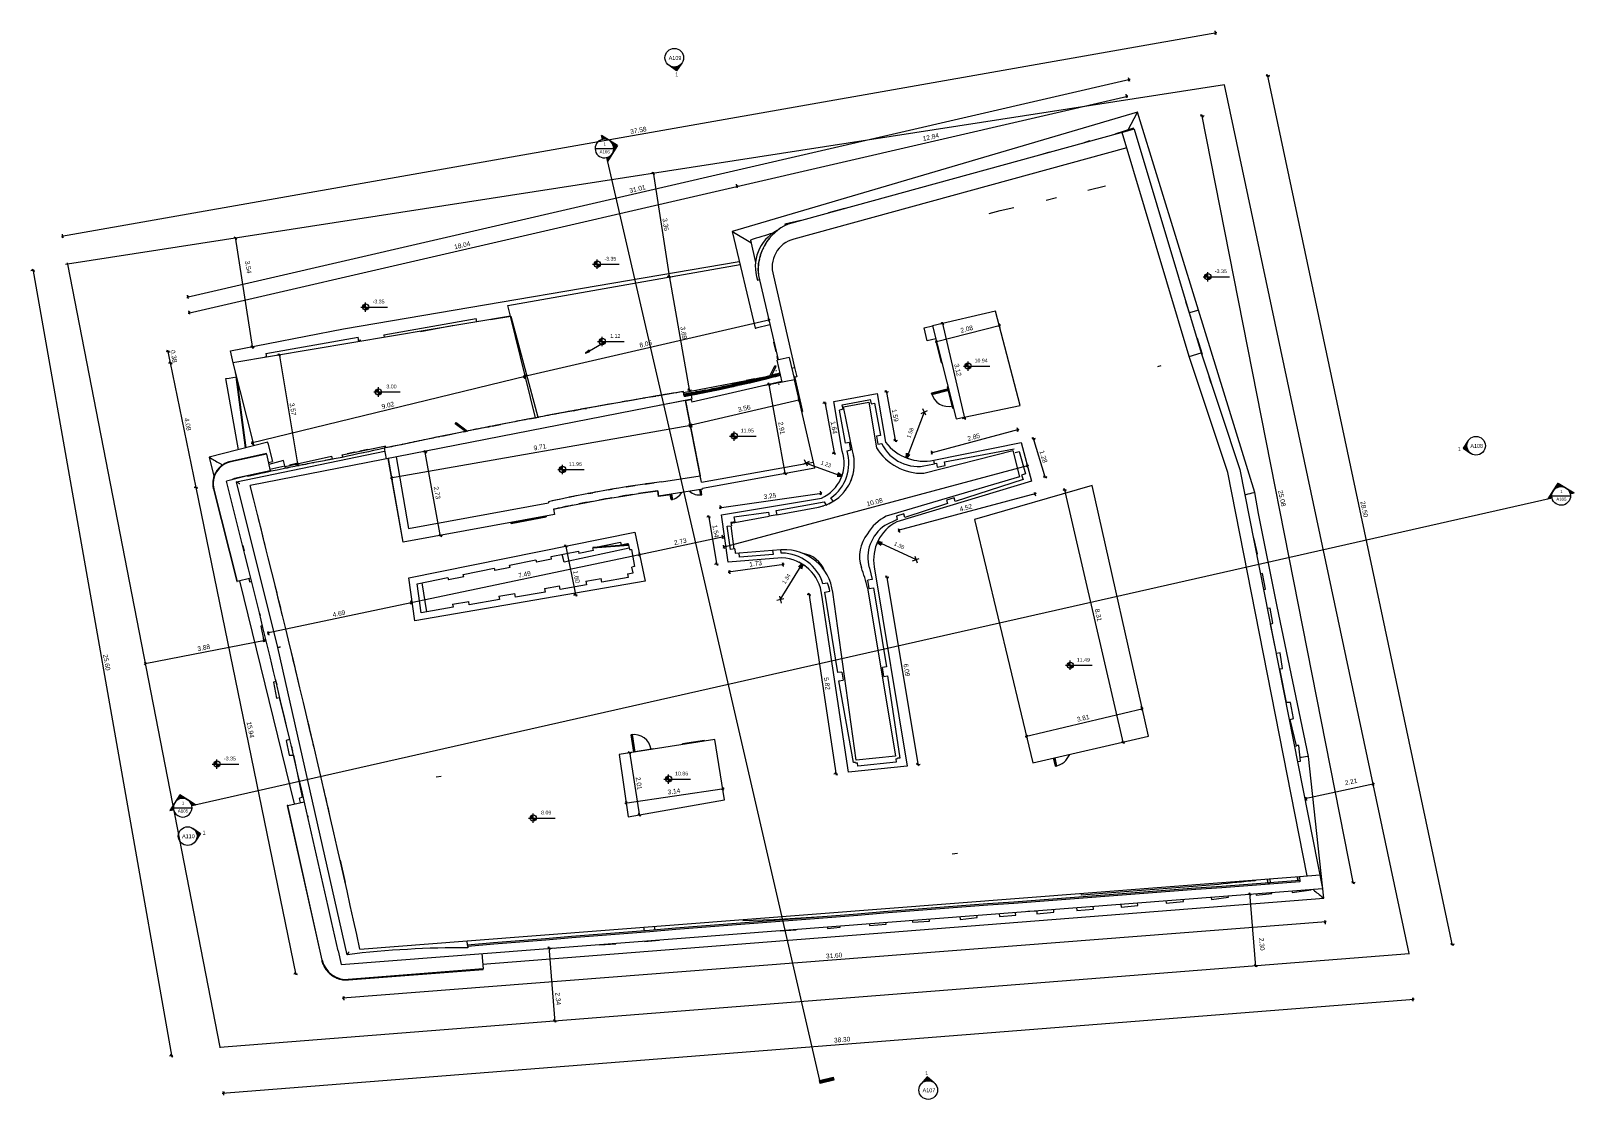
# Model space of a CAD drawing. Header units: millimetres. Extents: x -59427 to 524, y -410223 to 3435.
# Drawn here: x -59427 to -9823, y -410223 to -375908 of the extents above.
import ezdxf

# ---------------------------------------------------------------- set-up
doc = ezdxf.new("R2010")
doc.units = ezdxf.units.MM
for name, color, linetype, lineweight in [('A-ANNO-DIMS', 211, 'Continuous', 9), ('A-ANNO-DIMS-50', 211, 'Continuous', 9), ('A-DETL-THIN', 151, 'Continuous', 18), ('A-DOOR', 31, 'Continuous', 18), ('A-FLOR', 192, 'Continuous', 18), ('A-FLOR-HRAL', 11, 'Continuous', 18), ('A-GENM', 13, 'Continuous', 18), ('A-GLAZ', 151, 'Continuous', 18), ('A-WALL', 113, 'Continuous', 18), ('G-ANNO-DIMS', 111, 'Continuous', 9), ('G-ANNO-SYMB', 111, 'Continuous', 9)]:
    doc.layers.add(name, color=color, linetype=linetype, lineweight=lineweight)
doc.styles.add('Arial', font='arial.ttf', dxfattribs={"height": 125})
doc.styles.add('Arial_1', font='arial.ttf', dxfattribs={"height": 100})
doc.styles.add('Arial_2', font='arial.ttf', dxfattribs={"height": 120})
doc.styles.add('Arial_3', font='arial.ttf', dxfattribs={"height": 150})
doc.dimstyles.new('3mm', dxfattribs={"dimscale": 304.8, "dimtxt": 153.03891, "dimasz": 0.246063, "dimexe": 0.229659, "dimexo": 0.0625, "dimgap": 0.082021, "dimtad": 1, "dimlfac": 0.001, "dimrnd": 0.01, "dimzin": 0, "dimdsep": 46, "dimtxsty": 'Arial_3', "dimblk1": 'OBLIQUE', "dimblk2": 'OBLIQUE', "dimsah": 1, "dimcen": 0.09, "dimdle": 0.131234, "dimazin": 0, "dimtfac": 1, "dimtdec": 4, "dimtix": 1, "dimtmove": 0, "dimatfit": 3, "dimfxl": 0.147638, "dimfxlon": 1, "dimtvp": 1, "dimtolj": 1, "dimtzin": 0, "dimarcsym": 2})
doc.dimstyles.new('3mm_1', dxfattribs={"dimscale": 304.8, "dimtxt": 153.03891, "dimasz": 0.246063, "dimexe": 0.229659, "dimexo": 0.0625, "dimgap": 0.082021, "dimtad": 1, "dimlfac": 0.001, "dimrnd": 0.01, "dimzin": 0, "dimdsep": 46, "dimtxsty": 'Arial_3', "dimblk1": 'OBLIQUE', "dimblk2": 'OBLIQUE', "dimsah": 1, "dimcen": 0.09, "dimdle": 0.131234, "dimazin": 0, "dimtfac": 1, "dimtdec": 4, "dimtix": 1, "dimtmove": 2, "dimatfit": 3, "dimfxl": 0.147638, "dimfxlon": 1, "dimtvp": 1, "dimtolj": 1, "dimtzin": 0, "dimarcsym": 2})
doc.dimstyles.new('Arrow_-_2_5mm_Arial', dxfattribs={"dimscale": 304.8, "dimtxt": 127.532425, "dimasz": 0.492126, "dimexe": 0.393701, "dimexo": 0, "dimgap": 0.287073, "dimtad": 1, "dimjust": 3, "dimlfac": 0.001, "dimrnd": 0.01, "dimzin": 0, "dimdsep": 46, "dimtxsty": 'Arial', "dimblk1": 'OPEN30', "dimblk2": 'OPEN30', "dimsah": 1, "dimcen": 0.09, "dimazin": 0, "dimtfac": 1, "dimtdec": 4, "dimtix": 1, "dimtmove": 0, "dimatfit": 2, "dimfxl": 1, "dimtvp": 1, "dimtfill": 1, "dimtolj": 1, "dimtzin": 0, "dimarcsym": 2})

msp = doc.modelspace()

# ---------------------------------------------------------------- texts
at = {"layer": 'G-ANNO-SYMB', "attachment_point": 1}
for s, insert, char_height, width, style in [('A109', (-38952.592, -376712.804), 125, 489.02937, 'Arial'), ('A106', (-41170.119, -379738.486), 100, 404.85219, 'Arial_1'), ('1', (-41042.619, -379489.036), 100, 96.2025, 'Arial_1'), ('A108', (-13216.91, -389164.529), 125, 489.02937, 'Arial'), ('1', (-10331.994, -390637.681), 100, 96.2025, 'Arial_1'), ('A105', (-10459.494, -390887.13), 100, 404.85219, 'Arial_1'), ('1', (-54582.652, -400643.786), 100, 96.2025, 'Arial_1'), ('A105', (-54710.152, -400893.235), 100, 404.85219, 'Arial_1'), ('A110', (-54574.486, -401692.247), 125, 489.02937, 'Arial'), ('A107', (-30802.609, -409846.035), 125, 489.02937, 'Arial')]:
    msp.add_mtext(s, dxfattribs=dict(at, insert=insert, char_height=char_height, width=width, style=style))

# ---------------------------------------------------------------- blocks, each defined once
blk = doc.blocks.new('Windows 2 - Windows 1-319374-00_Site')
at = {"layer": 'A-GLAZ'}
for p in [(-46918, -385551), (-45896, -385380)]:
    blk.add_line(p, (-45900, -385360), dxfattribs=at)
blk = doc.blocks.new('Railings 1 - Railings 1-518109-00_Site')
at = {"layer": 'A-FLOR-HRAL'}
for p, q in [((-23904, -378513), (-36913, -382349)), ((-23925, -378552), (-24213, -379090)), ((-21942, -384870), (-23904, -378513)), ((-25441, -379435), (-25674, -379518)), ((-25435, -379452), (-25441, -379435)), ((-24027, -379033), (-24630, -379217)), ((-24630, -379217), (-24626, -379230)), ((-24018, -379064), (-24027, -379033)), ((-26726, -379796), (-27049, -379894)), ((-26723, -379805), (-26726, -379796)), ((-33309, -381603), (-33823, -381751)), ((-33823, -381751), (-33823, -381751)), ((-33306, -381610), (-33309, -381603)), ((-36913, -382349), (-36174, -385451)), ((-36876, -382370), (-36312, -382697)), ((-34712, -381988), (-35221, -382115)), ((-35221, -382115), (-35212, -382152)), ((-34710, -381995), (-34712, -381988)), ((-36098, -383907), (-36037, -383886)), ((-22190, -385094), (-22351, -384600)), ((-21972, -384879), (-22235, -384958)), ((-20139, -390723), (-21942, -384870)), ((-35702, -385338), (-36143, -385443)), ((-22201, -385099), (-22190, -385094)), ((-36174, -385451), (-36143, -385443)), ((-21973, -385784), (-21994, -385791)), ((-21819, -386296), (-21973, -385784)), ((-21839, -386302), (-21819, -386296)), ((-21599, -387013), (-21602, -387014)), ((-21535, -387216), (-21599, -387013)), ((-51824, -389112), (-53699, -389592)), ((-51816, -389142), (-51824, -389112)), ((-51816, -389142), (-51667, -389725)), ((-53699, -389592), (-53549, -390203)), ((-51800, -389759), (-51667, -389725)), ((-51318, -389698), (-51786, -389824)), ((-51754, -389969), (-51272, -389867)), ((-51272, -389867), (-51318, -389698)), ((-52867, -390289), (-52871, -390272)), ((-52731, -390241), (-52728, -390253)), ((-20167, -392181), (-20182, -392184)), ((-20050, -392688), (-20167, -392181)), ((-20081, -392695), (-20050, -392688)), ((-19893, -393327), (-19954, -393340)), ((-19795, -393823), (-19893, -393327)), ((-52728, -393561), (-50977, -400719)), ((-52432, -393487), (-52410, -393592)), ((-52410, -393592), (-52341, -393580)), ((-19856, -393839), (-19795, -393823)), ((-19643, -394438), (-19736, -394446)), ((-19558, -394921), (-19643, -394438)), ((-18412, -399191), (-19418, -394384)), ((-51994, -394989), (-52047, -395008)), ((-52047, -395008), (-51947, -395483)), ((-19637, -394945), (-19558, -394921)), ((-19437, -395889), (-19637, -394945)), ((-51947, -395483), (-51875, -395483)), ((-19319, -395866), (-19437, -395889)), ((-19249, -396366), (-19319, -395866)), ((-51558, -396790), (-51638, -396815)), ((-51638, -396815), (-51539, -397325)), ((-19332, -396383), (-19249, -396366)), ((-19118, -397467), (-19332, -396383)), ((-51539, -397325), (-51452, -397304)), ((-51452, -397304), (-51128, -398645)), ((-18993, -397467), (-19118, -397467)), ((-18893, -397973), (-18993, -397467)), ((-18999, -398003), (-18893, -397973)), ((-18804, -398848), (-18999, -398003)), ((-51128, -398645), (-51233, -398684)), ((-51233, -398684), (-51141, -399155)), ((-51141, -399155), (-51001, -399155)), ((-51001, -399155), (-50715, -400500)), ((-18865, -398860), (-18804, -398848)), ((-18782, -398844), (-18804, -398848)), ((-18725, -398844), (-18782, -398844)), ((-18672, -399346), (-18725, -398844)), ((-17919, -403747), (-18412, -399191)), ((-18768, -399356), (-18672, -399346)), ((-50715, -400500), (-50813, -400539)), ((-50813, -400539), (-50779, -400675)), ((-18780, -403050), (-18770, -403186)), ((-18768, -403049), (-18759, -403185)), ((-44925, -405864), (-17919, -403747)), ((-21539, -403709), (-21530, -403782)), ((-21530, -403782), (-20984, -403715)), ((-20984, -403715), (-20989, -403666)), ((-20104, -403598), (-20094, -403647)), ((-20094, -403647), (-19588, -403594)), ((-19588, -403594), (-19588, -403558)), ((-18952, -403509), (-18935, -403556)), ((-18935, -403556), (-18326, -403470)), ((-18326, -403470), (-18327, -403460)), ((-28348, -404236), (-28337, -404327)), ((-27813, -404287), (-27825, -404196)), ((-27423, -404164), (-27137, -404151)), ((-27137, -404151), (-27130, -404246)), ((-27130, -404246), (-26593, -404190)), ((-26593, -404190), (-26593, -404100)), ((-25859, -404043), (-25851, -404143)), ((-25851, -404143), (-25318, -404100)), ((-25318, -404100), (-25328, -404002)), ((-24439, -403934), (-24425, -404026)), ((-24425, -404026), (-23897, -403978)), ((-23897, -403978), (-23905, -403892)), ((-22991, -403821), (-22978, -403908)), ((-22978, -403908), (-22426, -403850)), ((-22426, -403850), (-22433, -403778)), ((-35374, -404795), (-34855, -404759)), ((-34855, -404759), (-34857, -404740)), ((-33858, -404663), (-33852, -404714)), ((-33852, -404714), (-33445, -404671)), ((-33445, -404671), (-33448, -404631)), ((-32513, -404558), (-32504, -404618)), ((-32504, -404618), (-31976, -404577)), ((-31976, -404577), (-31980, -404517)), ((-31134, -404452), (-31122, -404516)), ((-31122, -404516), (-30583, -404483)), ((-30583, -404483), (-30591, -404410)), ((-29604, -404333), (-29593, -404424)), ((-29593, -404424), (-29051, -404367)), ((-29051, -404367), (-29060, -404291)), ((-28337, -404327), (-27813, -404287)), ((-41168, -405228), (-41166, -405239)), ((-41166, -405239), (-40647, -405203)), ((-40647, -405203), (-40647, -405188)), ((-39731, -405117), (-39727, -405135)), ((-39727, -405135), (-39260, -405089)), ((-39260, -405089), (-39261, -405081)), ((-35376, -404780), (-35374, -404795)), ((-42627, -405348), (-42481, -405330)), ((-42627, -405341), (-42627, -405348))]:
    blk.add_line(p, q, dxfattribs=at)
at = {"layer": 'A-FLOR-HRAL', "flags": 128}
for points in [[(-21942, -384870), (-21943, -384870), (-21947, -384871), (-21953, -384873), (-21962, -384876), (-21972, -384879)], [(-20169, -390730), (-20234, -390746), (-20299, -390762), (-20364, -390778), (-20429, -390794), (-20455, -390801)], [(-19418, -394384), (-20020, -391394), (-20139, -390723)], [(-18443, -399195), (-18509, -399205), (-18576, -399214), (-18642, -399224), (-18684, -399230)]]:
    blk.add_lwpolyline(points, dxfattribs=at)
at = {"layer": 'A-FLOR-HRAL'}
blk.add_arc((-34869, -383474), 1304, 117.54, 199.4076, dxfattribs=at)
for points, knots in [([(-23904, -378513), (-23904, -378513), (-23904, -378514), (-23907, -378518), (-23909, -378523), (-23912, -378528), (-23914, -378533), (-23919, -378541), (-23922, -378547), (-23925, -378552)], [0.1666667, 0.1666667, 0.1666667, 0.1666667, 0.3333333, 0.5, 0.5833333, 0.6666667, 0.75, 0.8333333, 1, 1, 1, 1]), ([(-36913, -382349), (-36913, -382349), (-36912, -382349), (-36908, -382352), (-36903, -382354), (-36899, -382357), (-36894, -382360), (-36886, -382364), (-36880, -382368), (-36876, -382370)], [0.1666667, 0.1666667, 0.1666667, 0.1666667, 0.3333333, 0.5, 0.5833333, 0.6666667, 0.75, 0.8333333, 1, 1, 1, 1]), ([(-53699, -389592), (-53699, -389592), (-53699, -389592), (-53698, -389592), (-53697, -389593), (-53696, -389593), (-53694, -389594), (-53693, -389595), (-53692, -389596), (-53690, -389597), (-53687, -389598), (-53685, -389600), (-53683, -389601), (-53681, -389602), (-53679, -389603), (-53677, -389605), (-53674, -389606), (-53669, -389610), (-53664, -389612), (-53661, -389614)], [0.1428571, 0.1428571, 0.1428571, 0.1428571, 0.2142857, 0.25, 0.2857143, 0.3571429, 0.3928571, 0.4285714, 0.4642857, 0.5, 0.5714286, 0.6071429, 0.6428571, 0.6785714, 0.7142857, 0.75, 0.7857143, 0.8571429, 1, 1, 1, 1]), ([(-53661, -389614), (-53552, -389678), (-53424, -389754), (-53296, -389830), (-53277, -389841)], [0, 0, 0, 0, 0.4444444, 0.5239717, 0.5239717, 0.5239717, 0.5239717]), ([(-20139, -390723), (-20139, -390723), (-20139, -390723), (-20141, -390723), (-20150, -390725), (-20160, -390728), (-20166, -390729), (-20169, -390730)], [-0.8571429, -0.8571429, -0.8571429, -0.8571429, -0.7857143, -0.5714286, -0.2857143, -0.1428571, 0, 0, 0, 0]), ([(-18412, -399191), (-18412, -399191), (-18412, -399191), (-18415, -399191), (-18424, -399193), (-18434, -399194), (-18440, -399195), (-18443, -399195)], [-0.8571429, -0.8571429, -0.8571429, -0.8571429, -0.7857143, -0.5714286, -0.2857143, -0.1428571, 0, 0, 0, 0]), ([(-18276, -403456), (-18269, -403462), (-18162, -403550), (-18054, -403637), (-17954, -403719)], [-0.4763319, -0.4763319, -0.4763319, -0.4763319, -0.4444444, 0, 0, 0, 0]), ([(-17954, -403719), (-17952, -403720), (-17949, -403723), (-17945, -403726), (-17942, -403729), (-17939, -403731), (-17937, -403732), (-17936, -403734), (-17933, -403736), (-17931, -403738), (-17929, -403739), (-17928, -403741), (-17926, -403742), (-17925, -403743), (-17924, -403744), (-17922, -403745), (-17921, -403745), (-17921, -403746), (-17920, -403747), (-17920, -403747), (-17919, -403747), (-17920, -403747)], [-1, -1, -1, -1, -0.8928571, -0.8392857, -0.7857143, -0.7321429, -0.7053571, -0.6785714, -0.625, -0.5714286, -0.5357143, -0.5, -0.4642857, -0.4285714, -0.3928571, -0.3571429, -0.3214286, -0.2857143, -0.25, -0.2142857, -0.1428571, -0.1428571, -0.1428571, -0.1428571])]:
    blk.add_open_spline(points, degree=3, knots=knots, dxfattribs=at)
blk = doc.blocks.new('Doors_IntSgl - 1_2x3_25m-833916-00_Site')
at = {"layer": 'A-DOOR'}
blk.add_arc((558, -175), 1116, 254.4174, 254.9709, dxfattribs=at)
blk = doc.blocks.new('door5 - door5-945176-00_Site')
at = {"layer": 'A-DOOR'}
for p, q in [((-1538, -47), (1430, 480)), ((1451, 365), (1430, 480)), ((1448, 382), (1508, 393)), ((1512, 375), (1508, 393)), ((-1538, -47), (-1523, -134))]:
    blk.add_line(p, q, dxfattribs=at)
blk = doc.blocks.new('door6 - door6-949414-00_Site')
at = {"layer": 'A-DOOR'}
for p, q in [((-1538, -47), (1430, 480)), ((1457, 329), (1430, 480)), ((1448, 382), (1508, 393)), ((1518, 340), (1508, 393)), ((-1566, -153), (-1521, -145)), ((-1538, -47), (-1516, -170))]:
    blk.add_line(p, q, dxfattribs=at)
blk = doc.blocks.new('Railings 3 - Railings 3-1437792-00_Site')
at = {"layer": 'A-FLOR-HRAL'}
blk.add_line((-52871, -390274), (-52816, -390260), dxfattribs=at)
blk = doc.blocks.new('Doors_ExtDbl_Flush - 1_1x2_55m-1609702-00_Site')
at = {"layer": 'A-DOOR'}
for p, q in [((-575, 230), (575, 230)), ((-575, 200), (-575, 230)), ((575, 230), (-575, 230)), ((-575, 230), (-575, 200)), ((575, 230), (575, 200)), ((575, 200), (575, 230))]:
    blk.add_line(p, q, dxfattribs=at)
blk = doc.blocks.new('Doors_ExtDbl_Flush - 1_1x2_50m-1609782-00_Site')
at = {"layer": 'A-DOOR'}
for p, q in [((-575, 230), (575, 230)), ((-575, 200), (-575, 230)), ((575, 230), (-575, 230)), ((-575, 230), (-575, 200)), ((575, 230), (575, 200)), ((575, 200), (575, 230)), ((-499, -200), (-499, -411)), ((-499, -411), (-499, -200)), ((-499, -411), (-496, -411)), ((-499, -411), (-496, -411))]:
    blk.add_line(p, q, dxfattribs=at)
blk.add_arc((-499, 86), 497, 270, 270.3292, dxfattribs=at)
blk = doc.blocks.new('Doors_IntSgl - 0_65x2m-1609843-00_Site')
at = {"layer": 'A-DOOR'}
for p, q in [((245, 641), (245, 75)), ((283, 641), (245, 641)), ((245, 75), (245, 641)), ((245, 641), (283, 641)), ((283, 75), (283, 641)), ((283, 641), (283, 75)), ((-360, 95), (360, 95)), ((-360, 75), (-360, 95)), ((360, 95), (360, 75))]:
    blk.add_line(p, q, dxfattribs=at)
blk.add_arc((283, 75), 566, 90, 180, dxfattribs=at)
blk = doc.blocks.new('Doors_IntSgl - 0_65x1_9m-1609861-00_Site')
at = {"layer": 'A-DOOR'}
for p, q in [((-360, 75), (-360, 95)), ((360, 95), (-360, 95)), ((360, 95), (360, 75))]:
    blk.add_line(p, q, dxfattribs=at)
blk = doc.blocks.new('Doors_IntSgl - 0_75x2_3m-1609931-00_Site')
at = {"layer": 'A-DOOR'}
for p, q in [((295, 726), (295, 460)), ((333, 726), (295, 726)), ((295, 460), (295, 726)), ((295, 726), (333, 726)), ((333, 460), (333, 726)), ((333, 726), (333, 460))]:
    blk.add_line(p, q, dxfattribs=at)
blk.add_arc((333, 60), 666, 90, 143.0334, dxfattribs=at)
blk = doc.blocks.new('Doors_IntSgl - 0_65x1_65m-1610060-00_Site')
at = {"layer": 'A-DOOR'}
for p, q in [((-360, -80), (-360, -60)), ((360, -80), (-360, -80)), ((245, -626), (245, -60)), ((245, -60), (245, -626)), ((283, -60), (283, -626)), ((283, -626), (283, -60)), ((360, -60), (360, -80)), ((283, -626), (245, -626)), ((245, -626), (283, -626))]:
    blk.add_line(p, q, dxfattribs=at)
blk.add_arc((283, -60), 566, 180, 270, dxfattribs=at)
blk = doc.blocks.new('Doors_IntSgl - 0_65x1_85m-1610059-00_Site')
at = {"layer": 'A-DOOR'}
for p, q in [((-360, 60), (-360, 80)), ((360, 80), (-360, 80)), ((360, 80), (360, 60))]:
    blk.add_line(p, q, dxfattribs=at)
blk = doc.blocks.new('Doors_ExtDbl_Flush - 1_1x2_50m-1610653-00_Site')
at = {"layer": 'A-DOOR'}
for p, q in [((-499, -220), (-499, -391)), ((-499, -391), (-499, -220)), ((-499, -391), (-455, -391)), ((-499, -391), (-455, -391)), ((-455, -391), (-455, -220)), ((-455, -220), (-455, -391)), ((454, -220), (454, -391)), ((454, -220), (454, -391)), ((454, -391), (499, -391)), ((499, -391), (454, -391)), ((499, -391), (499, -220)), ((499, -391), (499, -220))]:
    blk.add_line(p, q, dxfattribs=at)
for centre, start, end in [((-499, 106), 270, 318.9333), ((499, 106), 221.0667, 270)]:
    blk.add_arc(centre, 497, start, end, dxfattribs=at)
blk = doc.blocks.new('Window_27 - Window_27-1644407-00_Site')
at = {"layer": 'A-GLAZ'}
for p, q in [((-82, -681), (-154, -369)), ((-153, -369), (-152, -369)), ((-81, -681), (-153, -369)), ((-80, -681), (-81, -681)), ((-51, -825), (-49, -825)), ((-25, -938), (-51, -825)), ((-25, -938), (-51, -825)), ((-49, -825), (-47, -825)), ((-22, -938), (-49, -825))]:
    blk.add_line(p, q, dxfattribs=at)
blk = doc.blocks.new('Window_40 - Window_40-1816745-00_Site')
at = {"layer": 'A-GLAZ'}
for p, q in [((-491, -12), (-3, 83)), ((-102, 73), (-377, 20)), ((-377, 20), (-377, 18)), ((-375, 10), (-377, 18)), ((-102, 72), (-102, 73)), ((-102, 72), (-100, 64)), ((62, 99), (45, 95)), ((45, 95), (45, 95)), ((-487, -31), (-491, -12))]:
    blk.add_line(p, q, dxfattribs=at)
blk = doc.blocks.new('Window_44rfa - Window_44rfa-1851200-00_Site')
at = {"layer": 'A-GLAZ'}
for p, q in [((311, -3), (474, 318)), ((511, 299), (363, 10)), ((474, 318), (488, 344)), ((474, 318), (511, 299)), ((524, 326), (488, 344)), ((511, 299), (524, 326))]:
    blk.add_line(p, q, dxfattribs=at)
blk = doc.blocks.new('Window_45 - Window_45-1887970-00_Site')
at = {"layer": 'A-GLAZ'}
for p, q in [((-1215, 186), (-1185, 226)), ((-880, -57), (-1215, 186)), ((-1185, 226), (-814, -44))]:
    blk.add_line(p, q, dxfattribs=at)
blk = doc.blocks.new('Window_46 - Window_46-1892501-00_Site')
at = {"layer": 'A-GLAZ'}
for p, q in [((-716, -44), (634, 233)), ((-311, 44), (-561, -7)), ((-560, -7), (-311, 44)), ((-311, 44), (-311, 44)), ((-311, 44), (-311, 44)), ((-311, 44), (-311, 44)), ((-311, 44), (-310, 39)), ((102, 127), (-153, 75)), ((-153, 75), (102, 127)), ((-153, 75), (-153, 75)), ((-153, 75), (-153, 75)), ((-152, 72), (-153, 75)), ((-153, 75), (-153, 75)), ((102, 127), (102, 127)), ((102, 127), (102, 127)), ((102, 127), (102, 127)), ((102, 127), (102, 124)), ((634, 233), (676, 241)), ((634, 233), (646, 174)), ((688, 182), (676, 241)), ((-700, -119), (-716, -44)), ((-560, -7), (-561, -7)), ((-560, -7), (-561, -7)), ((-561, -7), (-561, -7)), ((-561, -7), (-561, -7)), ((-561, -7), (-560, -7)), ((-560, -12), (-560, -7))]:
    blk.add_line(p, q, dxfattribs=at)
blk = doc.blocks.new('Window_47 - Window_47-1896046-00_Site')
at = {"layer": 'A-GLAZ'}
for p, q in [((-762, -71), (722, 255)), ((-346, 32), (-620, -28)), ((-346, 32), (-344, 21)), ((722, 255), (743, 158)), ((-749, -132), (-762, -71)), ((-618, -39), (-620, -28))]:
    blk.add_line(p, q, dxfattribs=at)
blk = doc.blocks.new('Window_48 - Window_48-1898777-00_Site')
at = {"layer": 'A-GLAZ'}
for p, q in [((483, 75), (488, 52)), ((-467, -145), (-469, -134))]:
    blk.add_line(p, q, dxfattribs=at)
blk = doc.blocks.new('Generic Models 1 - Generic Models 1-1989653-00_Site')
at = {"layer": 'A-GENM'}
for p, q in [((-51863, -389474), (-53016, -389726)), ((-51860, -389487), (-53013, -389740)), ((-51860, -389487), (-51863, -389474)), ((-51860, -389487), (-51742, -390024)), ((-51742, -390024), (-52895, -390277)), ((-53567, -390617), (-52820, -393584)), ((-53554, -390614), (-52806, -393581)), ((-52820, -393584), (-52806, -393581)), ((-52368, -393471), (-52806, -393581)), ((-51182, -400765), (-51198, -400768)), ((-51198, -400768), (-50090, -405733)), ((-51182, -400765), (-50650, -400646)), ((-50074, -405730), (-51182, -400765)), ((-44951, -405521), (-44913, -406014)), ((-44913, -406014), (-49237, -406349)), ((-49236, -406365), (-44912, -406030)), ((-44912, -406030), (-44913, -406014))]:
    blk.add_line(p, q, dxfattribs=at)
at = {"layer": 'A-GENM', "flags": 128}
for points in [[(-53016, -389726), (-53044, -389733), (-53072, -389741), (-53100, -389750), (-53127, -389760), (-53154, -389772), (-53181, -389784), (-53206, -389797), (-53232, -389812), (-53257, -389827), (-53281, -389843), (-53304, -389861), (-53327, -389879), (-53349, -389898), (-53370, -389918), (-53391, -389939), (-53410, -389961), (-53429, -389983), (-53447, -390006), (-53464, -390030), (-53479, -390055), (-53494, -390080), (-53508, -390105), (-53521, -390132), (-53533, -390158), (-53543, -390185), (-53553, -390213), (-53562, -390241), (-53569, -390269), (-53575, -390298), (-53580, -390326), (-53584, -390355), (-53587, -390384), (-53588, -390413), (-53589, -390443), (-53588, -390472), (-53586, -390501), (-53583, -390530), (-53579, -390559), (-53574, -390587), (-53567, -390616), (-53567, -390617)], [(-50090, -405733), (-50082, -405765), (-50073, -405796), (-50063, -405827), (-50051, -405857), (-50039, -405887), (-50025, -405916), (-50010, -405945), (-49994, -405973), (-49977, -406001), (-49958, -406028), (-49939, -406054), (-49919, -406079), (-49897, -406103), (-49875, -406127), (-49852, -406149), (-49828, -406171), (-49803, -406192), (-49777, -406211), (-49750, -406230), (-49723, -406247), (-49695, -406264), (-49667, -406279), (-49637, -406293), (-49608, -406306), (-49577, -406318), (-49547, -406328), (-49516, -406338), (-49484, -406346), (-49453, -406353), (-49421, -406358), (-49389, -406362), (-49356, -406365), (-49324, -406367), (-49292, -406367), (-49259, -406366), (-49236, -406365)]]:
    blk.add_lwpolyline(points, dxfattribs=at)
at = {"layer": 'A-GENM'}
for centre, radius, start, end in [((-52859, -390439), 716, 102.3662, 194.1317), ((-52859, -390439), 166, 102.3662, 130.878), ((-49299, -405557), 795, 192.581, 274.4259)]:
    blk.add_arc(centre, radius, start, end, dxfattribs=at)
blk = doc.blocks.new('Windows 6 - Windows 6-2048703-00_Site')
at = {"layer": 'A-GLAZ'}
for p, q in [((-19712, -403254), (-19725, -403123)), ((-19720, -403179), (-19723, -403179)), ((-19714, -403254), (-19712, -403254)), ((-19712, -403254), (-19640, -403246)), ((-19653, -403117), (-19640, -403246)), ((-19640, -403246), (-19639, -403250))]:
    blk.add_line(p, q, dxfattribs=at)
blk = doc.blocks.new('Elevation - Filled_Arrow-192978-00_Site')
at = {"layer": 'G-ANNO-SYMB'}
blk.add_circle((0, 0), 6, dxfattribs=at)
blk = doc.blocks.new('Elevation - Filled_Arrow-192707-00_Site')
at = {"layer": 'G-ANNO-SYMB'}
h = blk.add_hatch(color=256, dxfattribs=at)
edge = h.paths.add_edge_path()
edge.add_line((-4.24, 4.24), (0, 8.48))
edge.add_line((0, 8.48), (4.24, 4.24))
edge.add_arc((0, 0), 6, 45, 135)
for p, q in [((0, 8.48), (-4.24, 4.24)), ((0, 8.48), (-4.24, 4.24)), ((4.24, 4.24), (0, 8.48)), ((4.24, 4.24), (0, 8.48))]:
    blk.add_line(p, q, dxfattribs=at)
blk.add_arc((0, 0), 6, 45, 135, dxfattribs=at)
blk.add_arc((0, 0), 6, 45, 135, dxfattribs=at)
blk = doc.blocks.new('Section - Standard-1049-00_Site')
at = {"layer": 'G-ANNO-SYMB'}
h = blk.add_hatch(color=256, dxfattribs=at)
edge = h.paths.add_edge_path()
edge.add_line((-14.49, 0), (-10.24, 4.24))
edge.add_arc((-6, 0), 6, 135, 180)
edge.add_line((-12, 0), (-14.49, 0))
h = blk.add_hatch(color=256, dxfattribs=at)
edge = h.paths.add_edge_path()
edge.add_line((-6, 8.49), (-6, 6))
edge.add_arc((-6, 0), 6, 90, 135)
edge.add_line((-10.24, 4.24), (-6, 8.49))
h = blk.add_hatch(color=256, dxfattribs=at)
edge = h.paths.add_edge_path()
edge.add_line((-6, 8.49), (-1.76, 4.24))
edge.add_arc((-6, 0), 6, 45, 90)
edge.add_line((-6, 6), (-6, 8.49))
h = blk.add_hatch(color=256, dxfattribs=at)
edge = h.paths.add_edge_path()
edge.add_line((2.49, 0), (0, 0))
edge.add_arc((-6, 0), 6, 360, 405)
edge.add_line((-1.76, 4.24), (2.49, 0))
for p, q in [((-6, 8.49), (-14.49, 0)), ((-10.24, 4.24), (-14.49, 0)), ((-14.49, 0), (-12, 0)), ((-6, 8.49), (-10.24, 4.24)), ((-6, 8.49), (2.49, 0)), ((-6, 6), (-6, 8.49)), ((-6, 8.49), (-6, 6)), ((-1.76, 4.24), (-6, 8.49)), ((2.49, 0), (-1.76, 4.24)), ((0, 0), (2.49, 0)), ((-12, 0), (-14.49, 0)), ((0, 0), (2.49, 0))]:
    blk.add_line(p, q, dxfattribs=at)
for start, end in [(360, 180), (135, 180), (180, 360), (90, 135), (45, 90), (360, 45)]:
    blk.add_arc((-6, 0), 6, start, end, dxfattribs=at)
blk = doc.blocks.new('Section - Standard-28045-00_Site')
at = {"layer": 'G-ANNO-SYMB'}
blk.add_hatch(color=256, dxfattribs=at).paths.add_polyline_path([(0, 9), (0, 0), (-2, 0), (-2, 9)])
for p, q in [((0, 9), (-2, 9)), ((-2, 9), (-2, 0)), ((-2, 0), (0, 0)), ((0, 0), (0, 9))]:
    blk.add_line(p, q, dxfattribs=at)
blk = doc.blocks.new('Spot Elevations - Standard-23738-00_Site')
at = {"layer": 'G-ANNO-DIMS'}
h = blk.add_hatch(color=256, dxfattribs=at)
edge = h.paths.add_edge_path()
edge.add_line((-2, 0), (-4, 0))
edge.add_arc((-2, 0), 2, 90, 180, ccw=False)
edge.add_line((-2, 2), (-2, 0))
h = blk.add_hatch(color=256, dxfattribs=at)
edge = h.paths.add_edge_path()
edge.add_line((-2, 0), (0, 0))
edge.add_arc((-2, 0), 2, 270, 360, ccw=False)
edge.add_line((-2, -2), (-2, 0))
for p, q in [((-5, 0), (12, 0)), ((-2, -3), (-2, 3))]:
    blk.add_line(p, q, dxfattribs=at)
blk.add_circle((-2, 0), 2, dxfattribs=at)
blk = doc.blocks.new('DIMBLOCK1-00_Site')
at = {"layer": 'A-ANNO-DIMS-50'}
for p, q in [((-37177, -392148), (-39889, -392720)), ((-37217, -392157), (-37245, -392201)), ((-37217, -392157), (-37231, -392088)), ((-37217, -392157), (-37188, -392112)), ((-37217, -392157), (-37207, -392201)), ((-39889, -392720), (-39918, -392764)), ((-39889, -392720), (-39903, -392651)), ((-39889, -392720), (-39860, -392675)), ((-39889, -392720), (-39879, -392764))]:
    blk.add_line(p, q, dxfattribs=at)
at = {"layer": 'A-ANNO-DIMS-50', "color": 0, "insert": (-38796, -392265), "char_height": 150, "width": 485.96, "attachment_point": 1, "rotation": 11.9068, "line_spacing_factor": 0.941778, "style": 'Arial_3'}
blk.add_mtext('2.73', dxfattribs=at)
blk = doc.blocks.new('_Oblique')
at = {"color": 0, "linetype": 'ByBlock', "lineweight": -2}
blk.add_line((-0.5, -0.5), (0.5, 0.5), dxfattribs=at)
blk = doc.blocks.new('DIMBLOCK2-00_Site')
at = {"layer": 'A-ANNO-DIMS-50'}
for p, q in [((-39889, -392720), (-47218, -394265)), ((-39889, -392720), (-39918, -392764)), ((-39889, -392720), (-39903, -392651)), ((-39889, -392720), (-39860, -392675)), ((-39889, -392720), (-39879, -392764)), ((-47218, -394265), (-47247, -394310)), ((-47218, -394265), (-47233, -394197)), ((-47218, -394265), (-47189, -394221)), ((-47218, -394265), (-47209, -394309))]:
    blk.add_line(p, q, dxfattribs=at)
at = {"layer": 'A-ANNO-DIMS-50', "color": 0, "insert": (-43797, -393319), "char_height": 150, "width": 485.96, "attachment_point": 1, "rotation": 11.9068, "line_spacing_factor": 0.941778, "style": 'Arial_3'}
blk.add_mtext('7.49', dxfattribs=at)
blk = doc.blocks.new('DIMBLOCK3-00_Site')
at = {"layer": 'A-ANNO-DIMS-50'}
for p, q in [((-47218, -394265), (-51843, -395241)), ((-47218, -394265), (-47247, -394310)), ((-47218, -394265), (-47233, -394197)), ((-47218, -394265), (-47189, -394221)), ((-47218, -394265), (-47209, -394309)), ((-51804, -395232), (-51833, -395277)), ((-51804, -395232), (-51813, -395188)), ((-51804, -395232), (-51775, -395188)), ((-51804, -395232), (-51789, -395301))]:
    blk.add_line(p, q, dxfattribs=at)
at = {"layer": 'A-ANNO-DIMS-50', "color": 0, "insert": (-49754, -394576), "char_height": 150, "width": 485.96, "attachment_point": 1, "rotation": 11.9068, "line_spacing_factor": 0.941778, "style": 'Arial_3'}
blk.add_mtext('4.69', dxfattribs=at)
blk = doc.blocks.new('DIMBLOCK4-00_Site')
at = {"layer": 'A-ANNO-DIMS-50'}
for p, q in [((-42255, -392441), (-42323, -392454)), ((-42255, -392441), (-42299, -392411)), ((-42263, -392401), (-41930, -394052)), ((-42255, -392441), (-42211, -392432)), ((-42255, -392441), (-42211, -392470)), ((-41938, -394012), (-42006, -394026)), ((-41938, -394012), (-41982, -393983)), ((-41938, -394012), (-41893, -394004)), ((-41938, -394012), (-41893, -394042))]:
    blk.add_line(p, q, dxfattribs=at)
at = {"layer": 'A-ANNO-DIMS-50', "color": 0, "insert": (-41875, -393212), "char_height": 150, "width": 485.96, "attachment_point": 1, "rotation": 281.4119, "line_spacing_factor": 0.941778, "style": 'Arial_3'}
blk.add_mtext('1.60', dxfattribs=at)
blk = doc.blocks.new('DIMBLOCK5-00_Site')
at = {"layer": 'A-ANNO-DIMS-50'}
for p, q in [((-26234, -390637), (-26302, -390653)), ((-26234, -390637), (-26279, -390609)), ((-24355, -398774), (-26243, -390598)), ((-26234, -390637), (-26190, -390627)), ((-26234, -390637), (-26189, -390665)), ((-24364, -398735), (-24409, -398707)), ((-24364, -398735), (-24408, -398745)), ((-24364, -398735), (-24296, -398719)), ((-24364, -398735), (-24319, -398763))]:
    blk.add_line(p, q, dxfattribs=at)
at = {"layer": 'A-ANNO-DIMS-50', "color": 0, "insert": (-25130, -394439), "char_height": 150, "width": 485.96, "attachment_point": 1, "rotation": 283, "line_spacing_factor": 0.941778, "style": 'Arial_3'}
blk.add_mtext('8.31', dxfattribs=at)
blk = doc.blocks.new('DIMBLOCK6-00_Site')
at = {"layer": 'A-ANNO-DIMS-50'}
for p, q in [((-27504, -398555), (-23726, -397651)), ((-23765, -397661), (-23792, -397706)), ((-23765, -397661), (-23781, -397593)), ((-23765, -397661), (-23737, -397615)), ((-23765, -397661), (-23754, -397704)), ((-27465, -398546), (-27493, -398591)), ((-27465, -398546), (-27476, -398502)), ((-27465, -398546), (-27438, -398501)), ((-27465, -398546), (-27449, -398614))]:
    blk.add_line(p, q, dxfattribs=at)
at = {"layer": 'A-ANNO-DIMS-50', "color": 0, "insert": (-25863, -397937), "char_height": 150, "width": 485.96, "attachment_point": 1, "rotation": 13.4568, "line_spacing_factor": 0.941778, "style": 'Arial_3'}
blk.add_mtext('3.81', dxfattribs=at)
blk = doc.blocks.new('DIMBLOCK7-00_Site')
at = {"layer": 'A-ANNO-DIMS-50'}
for p, q in [((-40358, -400688), (-37173, -400223)), ((-37212, -400229), (-37244, -400271)), ((-37212, -400229), (-37222, -400160)), ((-37212, -400229), (-37181, -400186)), ((-37212, -400229), (-37206, -400273)), ((-40318, -400682), (-40350, -400725)), ((-40318, -400682), (-40324, -400638)), ((-40318, -400682), (-40286, -400640)), ((-40318, -400682), (-40308, -400752))]:
    blk.add_line(p, q, dxfattribs=at)
at = {"layer": 'A-ANNO-DIMS-50', "color": 0, "insert": (-38997, -400267), "char_height": 150, "width": 485.96, "attachment_point": 1, "rotation": 8.3074, "line_spacing_factor": 0.941778, "style": 'Arial_3'}
blk.add_mtext('3.14', dxfattribs=at)
blk = doc.blocks.new('DIMBLOCK8-00_Site')
at = {"layer": 'A-ANNO-DIMS-50'}
for p, q in [((-40209, -399081), (-40278, -399092)), ((-40209, -399081), (-40252, -399050)), ((-40215, -399042), (-39888, -401111)), ((-40209, -399081), (-40165, -399074)), ((-40209, -399081), (-40166, -399112)), ((-39894, -401071), (-39938, -401078)), ((-39894, -401071), (-39937, -401040)), ((-39894, -401071), (-39825, -401060)), ((-39894, -401071), (-39851, -401102))]:
    blk.add_line(p, q, dxfattribs=at)
at = {"layer": 'A-ANNO-DIMS-50', "color": 0, "insert": (-39866, -399842), "char_height": 150, "width": 485.96, "attachment_point": 1, "rotation": 279, "line_spacing_factor": 0.941778, "style": 'Arial_3'}
blk.add_mtext('2.01', dxfattribs=at)
blk = doc.blocks.new('DIMBLOCK9-00_Site')
at = {"layer": 'A-ANNO-DIMS-50'}
for p, q in [((-30396, -385884), (-28304, -385350)), ((-28343, -385360), (-28370, -385406)), ((-28343, -385360), (-28354, -385316)), ((-28343, -385360), (-28316, -385314)), ((-28343, -385360), (-28325, -385428)), ((-30357, -385874), (-30385, -385920)), ((-30357, -385874), (-30369, -385831)), ((-30357, -385874), (-30330, -385829)), ((-30357, -385874), (-30340, -385942))]:
    blk.add_line(p, q, dxfattribs=at)
at = {"layer": 'A-ANNO-DIMS-50', "color": 0, "insert": (-29601, -385454), "char_height": 150, "width": 485.96, "attachment_point": 1, "rotation": 14.32, "line_spacing_factor": 0.941778, "style": 'Arial_3'}
blk.add_mtext('2.08', dxfattribs=at)
blk = doc.blocks.new('DIMBLOCK10-00_Site')
at = {"layer": 'A-ANNO-DIMS-50'}
for p, q in [((-30162, -385300), (-30230, -385316)), ((-30162, -385300), (-30206, -385272)), ((-30171, -385261), (-29451, -388378)), ((-30162, -385300), (-30118, -385290)), ((-30162, -385300), (-30117, -385328)), ((-29460, -388339), (-29528, -388355)), ((-29460, -388339), (-29505, -388311)), ((-29460, -388339), (-29416, -388329)), ((-29460, -388339), (-29415, -388367))]:
    blk.add_line(p, q, dxfattribs=at)
at = {"layer": 'A-ANNO-DIMS-50', "color": 0, "insert": (-29642, -386573), "char_height": 150, "width": 485.96, "attachment_point": 1, "rotation": 283, "line_spacing_factor": 0.941778, "style": 'Arial_3'}
blk.add_mtext('3.12', dxfattribs=at)
blk = doc.blocks.new('DIMBLOCK11-00_Site')
at = {"layer": 'A-ANNO-DIMS-50'}
for p, q in [((-27399, -389855), (-37216, -392486)), ((-27437, -389866), (-27464, -389912)), ((-27437, -389866), (-27455, -389798)), ((-27437, -389866), (-27411, -389820)), ((-27437, -389866), (-27426, -389909)), ((-37177, -392476), (-37203, -392521)), ((-37177, -392476), (-37195, -392408)), ((-37177, -392476), (-37150, -392430)), ((-37177, -392476), (-37165, -392519))]:
    blk.add_line(p, q, dxfattribs=at)
at = {"layer": 'A-ANNO-DIMS-50', "color": 0, "insert": (-32615, -391026), "char_height": 150, "width": 624.4, "attachment_point": 1, "rotation": 15, "line_spacing_factor": 0.941778, "style": 'Arial_3'}
blk.add_mtext('10.08', dxfattribs=at)
blk = doc.blocks.new('DIMBLOCK12-00_Site')
at = {"layer": 'A-ANNO-DIMS-50'}
for p, q in [((-31951, -393441), (-31996, -393448)), ((-31951, -393441), (-31994, -393410)), ((-31958, -393401), (-30948, -399488)), ((-31951, -393441), (-31882, -393429)), ((-31951, -393441), (-31908, -393472)), ((-30954, -399448), (-30998, -399456)), ((-30954, -399448), (-30997, -399417)), ((-30954, -399448), (-30885, -399437)), ((-30954, -399448), (-30911, -399479))]:
    blk.add_line(p, q, dxfattribs=at)
at = {"layer": 'A-ANNO-DIMS-50', "color": 0, "insert": (-31269, -396209), "char_height": 150, "width": 485.96, "attachment_point": 1, "rotation": 279.4246, "line_spacing_factor": 0.941778, "style": 'Arial_3'}
blk.add_mtext('6.09', dxfattribs=at)
blk = doc.blocks.new('DIMBLOCK13-00_Site')
at = {"layer": 'A-ANNO-DIMS-50'}
for p, q in [((-27158, -390755), (-31598, -391945)), ((-27196, -390766), (-27223, -390812)), ((-27196, -390766), (-27208, -390722)), ((-27196, -390766), (-27170, -390720)), ((-27196, -390766), (-27178, -390833)), ((-31559, -391935), (-31586, -391981)), ((-31559, -391935), (-31571, -391891)), ((-31559, -391935), (-31533, -391889)), ((-31559, -391935), (-31541, -392003))]:
    blk.add_line(p, q, dxfattribs=at)
at = {"layer": 'A-ANNO-DIMS-50', "color": 0, "insert": (-29630, -391191), "char_height": 150, "width": 485.96, "attachment_point": 1, "rotation": 15, "line_spacing_factor": 0.941778, "style": 'Arial_3'}
blk.add_mtext('4.52', dxfattribs=at)
blk = doc.blocks.new('DIMBLOCK14-00_Site')
at = {"layer": 'A-ANNO-DIMS-50'}
for p, q in [((-27245, -388998), (-27291, -388973)), ((-27245, -388998), (-27288, -389011)), ((-26861, -390265), (-27256, -388959)), ((-27245, -388998), (-27178, -388977)), ((-27245, -388998), (-27198, -389023)), ((-26873, -390226), (-26920, -390201)), ((-26873, -390226), (-26916, -390239)), ((-26873, -390226), (-26806, -390206)), ((-26873, -390226), (-26826, -390251))]:
    blk.add_line(p, q, dxfattribs=at)
at = {"layer": 'A-ANNO-DIMS-50', "color": 0, "insert": (-26907, -389355), "char_height": 150, "width": 485.96, "attachment_point": 1, "rotation": 286.828, "line_spacing_factor": 0.941778, "style": 'Arial_3'}
blk.add_mtext('1.28', dxfattribs=at)
blk = doc.blocks.new('DIMBLOCK15-00_Site')
at = {"layer": 'A-ANNO-DIMS-50'}
for p, q in [((-27707, -388704), (-30541, -389463)), ((-27746, -388714), (-27772, -388760)), ((-27746, -388714), (-27764, -388646)), ((-27746, -388714), (-27719, -388668)), ((-27746, -388714), (-27734, -388757)), ((-30502, -389452), (-30520, -389385)), ((-30502, -389452), (-30529, -389498)), ((-30502, -389452), (-30476, -389406)), ((-30502, -389452), (-30491, -389496))]:
    blk.add_line(p, q, dxfattribs=at)
at = {"layer": 'A-ANNO-DIMS-50', "color": 0, "insert": (-29377, -388923), "char_height": 150, "width": 485.96, "attachment_point": 1, "rotation": 15, "line_spacing_factor": 0.941778, "style": 'Arial_3'}
blk.add_mtext('2.85', dxfattribs=at)
blk = doc.blocks.new('DIMBLOCK16-00_Site')
at = {"layer": 'A-ANNO-DIMS-50'}
for p, q in [((-31967, -387490), (-32011, -387460)), ((-31967, -387490), (-32011, -387499)), ((-31974, -387451), (-31670, -389094)), ((-31967, -387490), (-31898, -387478)), ((-31967, -387490), (-31923, -387521)), ((-31677, -389055), (-31722, -389063)), ((-31677, -389055), (-31721, -389025)), ((-31677, -389055), (-31608, -389042)), ((-31677, -389055), (-31634, -389085))]:
    blk.add_line(p, q, dxfattribs=at)
at = {"layer": 'A-ANNO-DIMS-50', "color": 0, "insert": (-31643, -388033), "char_height": 150, "width": 485.96, "attachment_point": 1, "rotation": 280.4982, "line_spacing_factor": 0.941778, "style": 'Arial_3'}
blk.add_mtext('1.59', dxfattribs=at)
blk = doc.blocks.new('DIMBLOCK17-00_Site')
at = {"layer": 'A-ANNO-DIMS-50'}
for p, q in [((-33938, -387856), (-34007, -387868)), ((-33938, -387856), (-33981, -387826)), ((-33945, -387816), (-33632, -389505)), ((-33938, -387856), (-33893, -387847)), ((-33938, -387856), (-33894, -387886)), ((-33639, -389465), (-33708, -389478)), ((-33639, -389465), (-33683, -389435)), ((-33639, -389465), (-33595, -389457)), ((-33639, -389465), (-33596, -389495))]:
    blk.add_line(p, q, dxfattribs=at)
at = {"layer": 'A-ANNO-DIMS-50', "color": 0, "insert": (-33609, -388421), "char_height": 150, "width": 485.96, "attachment_point": 1, "rotation": 280.4982, "line_spacing_factor": 0.941778, "style": 'Arial_3'}
blk.add_mtext('1.64', dxfattribs=at)
blk = doc.blocks.new('DIMBLOCK18-00_Site')
at = {"layer": 'A-ANNO-DIMS-50'}
for p, q in [((-37334, -391210), (-34033, -390746)), ((-34073, -390752), (-34105, -390794)), ((-34073, -390752), (-34083, -390682)), ((-34073, -390752), (-34041, -390709)), ((-34073, -390752), (-34067, -390796)), ((-37294, -391204), (-37326, -391247)), ((-37294, -391204), (-37304, -391135)), ((-37294, -391204), (-37262, -391162)), ((-37294, -391204), (-37288, -391249))]:
    blk.add_line(p, q, dxfattribs=at)
at = {"layer": 'A-ANNO-DIMS-50', "color": 0, "insert": (-35915, -390788), "char_height": 150, "width": 485.96, "attachment_point": 1, "rotation": 8, "line_spacing_factor": 0.941778, "style": 'Arial_3'}
blk.add_mtext('3.25', dxfattribs=at)
blk = doc.blocks.new('DIMBLOCK19-00_Site')
at = {"layer": 'A-ANNO-DIMS-50'}
for p, q in [((-37664, -391504), (-37733, -391515)), ((-37664, -391504), (-37707, -391473)), ((-37671, -391465), (-37404, -393060)), ((-37664, -391504), (-37620, -391497)), ((-37664, -391504), (-37621, -391535)), ((-37411, -393020), (-37480, -393032)), ((-37411, -393020), (-37454, -392989)), ((-37411, -393020), (-37366, -393013)), ((-37411, -393020), (-37368, -393051))]:
    blk.add_line(p, q, dxfattribs=at)
at = {"layer": 'A-ANNO-DIMS-50', "color": 0, "insert": (-37400, -391751), "char_height": 150, "width": 485.96, "attachment_point": 1, "rotation": 279.4813, "line_spacing_factor": 0.941778, "style": 'Arial_3'}
blk.add_mtext('1.54', dxfattribs=at)
blk = doc.blocks.new('DIMBLOCK20-00_Site')
at = {"layer": 'A-ANNO-DIMS-50'}
for p, q in [((-34443, -393998), (-34512, -394008)), ((-34443, -393998), (-34486, -393966)), ((-34449, -393958), (-33572, -399793)), ((-34443, -393998), (-34398, -393991)), ((-34443, -393998), (-34400, -394029)), ((-33578, -399754), (-33647, -399764)), ((-33578, -399754), (-33621, -399722)), ((-33578, -399754), (-33534, -399747)), ((-33578, -399754), (-33536, -399785))]:
    blk.add_line(p, q, dxfattribs=at)
at = {"layer": 'A-ANNO-DIMS-50', "color": 0, "insert": (-33823, -396643), "char_height": 150, "width": 485.96, "attachment_point": 1, "rotation": 278.5418, "line_spacing_factor": 0.941778, "style": 'Arial_3'}
blk.add_mtext('5.82', dxfattribs=at)
blk = doc.blocks.new('DIMBLOCK21-00_Site')
at = {"layer": 'A-ANNO-DIMS-50'}
for p, q in [((-37044, -393272), (-35249, -393020)), ((-37004, -393267), (-37036, -393309)), ((-37004, -393267), (-37010, -393222)), ((-37004, -393267), (-36972, -393225)), ((-37004, -393267), (-36994, -393336)), ((-35288, -393026), (-35320, -393068)), ((-35288, -393026), (-35295, -392981)), ((-35288, -393026), (-35256, -392983)), ((-35288, -393026), (-35279, -393095))]:
    blk.add_line(p, q, dxfattribs=at)
at = {"layer": 'A-ANNO-DIMS-50', "color": 0, "insert": (-36377, -392957), "char_height": 150, "width": 485.96, "attachment_point": 1, "rotation": 8, "line_spacing_factor": 0.941778, "style": 'Arial_3'}
blk.add_mtext('1.73', dxfattribs=at)
blk = doc.blocks.new('DIMBLOCK22-00_Site')
at = {"layer": 'A-ANNO-DIMS-50'}
for p, q in [((-35369, -394164), (-34666, -393022)), ((-35259, -394138), (-35480, -394190)), ((-35396, -394054), (-35343, -394274))]:
    blk.add_line(p, q, dxfattribs=at)
at = {"layer": 'A-ANNO-DIMS-50', "lineweight": 35}
for q in [(-34778, -393128), (-34710, -393171)]:
    blk.add_line((-34666, -393022), q, dxfattribs=at)
at = {"layer": 'A-ANNO-DIMS-50'}
blk.add_arc((-35369, -394164), 1342, 53.226, 63.476, dxfattribs=at)
at = {"layer": 'A-ANNO-DIMS-50', "color": 0, "insert": (-35319, -393605), "char_height": 125, "width": 404.96, "attachment_point": 1, "rotation": 58.351, "line_spacing_factor": 0.941778, "style": 'Arial', "bg_fill": 3, "box_fill_scale": 1.25, "bg_fill_color": 9, "bg_fill_true_color": 13158600, "bg_fill_transparency": 0}
blk.add_mtext('1.34', dxfattribs=at)
blk = doc.blocks.new('_Open30')
at = {"color": 0, "linetype": 'ByBlock', "lineweight": -2}
for p, q in [((-1, 0.27), (0, 0)), ((0, 0), (-1, -0.27)), ((0, 0), (-1, 0))]:
    blk.add_line(p, q, dxfattribs=at)
blk = doc.blocks.new('DIMBLOCK23-00_Site')
at = {"layer": 'A-ANNO-DIMS-50'}
for p, q in [((-31015, -392877), (-32249, -392306)), ((-31122, -392916), (-30909, -392838)), ((-31054, -392771), (-30976, -392984))]:
    blk.add_line(p, q, dxfattribs=at)
at = {"layer": 'A-ANNO-DIMS-50', "lineweight": 35}
for q in [(-32096, -392333), (-32130, -392406)]:
    blk.add_line((-32249, -392306), q, dxfattribs=at)
at = {"layer": 'A-ANNO-DIMS-50'}
blk.add_arc((-31015, -392877), 1359, 150.0977, 160.2127, dxfattribs=at)
at = {"layer": 'A-ANNO-DIMS-50', "color": 0, "insert": (-31680, -392294), "char_height": 125, "width": 404.96, "attachment_point": 1, "rotation": 335.1552, "line_spacing_factor": 0.941778, "style": 'Arial', "bg_fill": 3, "box_fill_scale": 1.25, "bg_fill_color": 9, "bg_fill_true_color": 13158600, "bg_fill_transparency": 0}
blk.add_mtext('1.36', dxfattribs=at)
blk = doc.blocks.new('DIMBLOCK24-00_Site')
at = {"layer": 'A-ANNO-DIMS-50'}
for p, q in [((-30746, -388141), (-31308, -389614)), ((-30849, -388187), (-30643, -388094)), ((-30700, -388244), (-30792, -388037))]:
    blk.add_line(p, q, dxfattribs=at)
at = {"layer": 'A-ANNO-DIMS-50', "lineweight": 35}
for q in [(-31292, -389459), (-31217, -389488)]:
    blk.add_line((-31308, -389614), q, dxfattribs=at)
at = {"layer": 'A-ANNO-DIMS-50'}
blk.add_arc((-30746, -388141), 1577, 244.7737, 253.4953, dxfattribs=at)
at = {"layer": 'A-ANNO-DIMS-50', "color": 0, "insert": (-31320, -388946), "char_height": 125, "width": 404.96, "attachment_point": 1, "rotation": 69.1345, "line_spacing_factor": 0.941778, "style": 'Arial', "bg_fill": 3, "box_fill_scale": 1.25, "bg_fill_color": 9, "bg_fill_true_color": 13158600, "bg_fill_transparency": 0}
blk.add_mtext('1.58', dxfattribs=at)
blk = doc.blocks.new('DIMBLOCK25-00_Site')
at = {"layer": 'A-ANNO-DIMS-50'}
for p, q in [((-34442, -389730), (-34647, -389825)), ((-34496, -389880), (-34592, -389675)), ((-34544, -389777), (-33392, -390196))]:
    blk.add_line(p, q, dxfattribs=at)
at = {"layer": 'A-ANNO-DIMS-50', "lineweight": 35}
for q in [(-33546, -390183), (-33519, -390107)]:
    blk.add_line((-33392, -390196), q, dxfattribs=at)
at = {"layer": 'A-ANNO-DIMS-50'}
blk.add_arc((-34544, -389777), 1226, 334.4191, 345.6314, dxfattribs=at)
at = {"layer": 'A-ANNO-DIMS-50', "color": 0, "insert": (-34041, -389694), "char_height": 125, "width": 404.96, "attachment_point": 1, "rotation": 340.0253, "line_spacing_factor": 0.941778, "style": 'Arial', "bg_fill": 3, "box_fill_scale": 1.25, "bg_fill_color": 9, "bg_fill_true_color": 13158600, "bg_fill_transparency": 0}
blk.add_mtext('1.23', dxfattribs=at)
blk = doc.blocks.new('DIMBLOCK26-00_Site')
at = {"layer": 'A-ANNO-DIMS-50'}
for p, q in [((-53287, -409997), (-15025, -406981)), ((-15065, -406984), (-15100, -407024)), ((-15065, -406984), (-15069, -406939)), ((-15065, -406984), (-15031, -406943)), ((-15065, -406984), (-15060, -407053)), ((-53247, -409994), (-53281, -410035)), ((-53247, -409994), (-53250, -409949)), ((-53247, -409994), (-53212, -409954)), ((-53247, -409994), (-53241, -410064))]:
    blk.add_line(p, q, dxfattribs=at)
at = {"layer": 'A-ANNO-DIMS-50', "color": 0, "insert": (-33653, -408229), "char_height": 150, "width": 624.4, "attachment_point": 1, "rotation": 4.5085, "line_spacing_factor": 0.941778, "style": 'Arial_3'}
blk.add_mtext('38.30', dxfattribs=at)
blk = doc.blocks.new('DIMBLOCK27-00_Site')
at = {"layer": 'A-ANNO-DIMS-50'}
for p, q in [((-59358, -383594), (-59427, -383607)), ((-59358, -383594), (-59401, -383564)), ((-59365, -383555), (-54906, -408841)), ((-59358, -383594), (-59313, -383587)), ((-59358, -383594), (-59314, -383625)), ((-54913, -408802), (-54982, -408814)), ((-54913, -408802), (-54956, -408771)), ((-54913, -408802), (-54869, -408794)), ((-54913, -408802), (-54870, -408832))]:
    blk.add_line(p, q, dxfattribs=at)
at = {"layer": 'A-ANNO-DIMS-50', "color": 0, "insert": (-56964, -395904), "char_height": 150, "width": 624.4, "attachment_point": 1, "rotation": 280, "line_spacing_factor": 0.941778, "style": 'Arial_3'}
blk.add_mtext('25.60', dxfattribs=at)
blk = doc.blocks.new('DIMBLOCK28-00_Site')
at = {"layer": 'A-ANNO-DIMS-50'}
for p, q in [((-21360, -375970), (-58445, -382509)), ((-21400, -375977), (-21430, -376020)), ((-21400, -375977), (-21412, -375908)), ((-21400, -375977), (-21369, -375933)), ((-21400, -375977), (-21392, -376021)), ((-58405, -382502), (-58417, -382433)), ((-58405, -382502), (-58436, -382545)), ((-58405, -382502), (-58375, -382459)), ((-58405, -382502), (-58397, -382546))]:
    blk.add_line(p, q, dxfattribs=at)
at = {"layer": 'A-ANNO-DIMS-50', "color": 0, "insert": (-40197, -379068), "char_height": 150, "width": 624.4, "attachment_point": 1, "rotation": 10, "line_spacing_factor": 0.941778, "style": 'Arial_3'}
blk.add_mtext('37.58', dxfattribs=at)
blk = doc.blocks.new('DIMBLOCK29-00_Site')
at = {"layer": 'A-ANNO-DIMS-50'}
for p, q in [((-19725, -377347), (-19770, -377318)), ((-19725, -377347), (-19769, -377356)), ((-13792, -405263), (-19734, -377308)), ((-19725, -377347), (-19657, -377332)), ((-19725, -377347), (-19681, -377376)), ((-13800, -405224), (-13844, -405195)), ((-13800, -405224), (-13844, -405233)), ((-13800, -405224), (-13731, -405209)), ((-13800, -405224), (-13755, -405253))]:
    blk.add_line(p, q, dxfattribs=at)
at = {"layer": 'A-ANNO-DIMS-50', "color": 0, "insert": (-16602, -390985), "char_height": 150, "width": 624.4, "attachment_point": 1, "rotation": 282, "line_spacing_factor": 0.941778, "style": 'Arial_3'}
blk.add_mtext('28.50', dxfattribs=at)
blk = doc.blocks.new('DIMBLOCK30-00_Site')
at = {"layer": 'A-ANNO-DIMS-50'}
for p, q in [((-46775, -389416), (-46818, -389386)), ((-46275, -392140), (-46782, -389377)), ((-46775, -389416), (-46819, -389424)), ((-46775, -389416), (-46706, -389404)), ((-46775, -389416), (-46731, -389446)), ((-46282, -392100), (-46327, -392108)), ((-46282, -392100), (-46326, -392070)), ((-46282, -392100), (-46214, -392088)), ((-46282, -392100), (-46239, -392130))]:
    blk.add_line(p, q, dxfattribs=at)
at = {"layer": 'A-ANNO-DIMS-50', "color": 0, "insert": (-46349, -390519), "char_height": 150, "width": 485.96, "attachment_point": 1, "rotation": 280.3898, "line_spacing_factor": 0.941778, "style": 'Arial_3'}
blk.add_mtext('2.73', dxfattribs=at)
blk = doc.blocks.new('DIMBLOCK31-00_Site')
at = {"layer": 'A-ANNO-DIMS-50'}
for p, q in [((-47881, -390257), (-38243, -388558)), ((-38283, -388565), (-38313, -388608)), ((-38283, -388565), (-38290, -388520)), ((-38283, -388565), (-38252, -388521)), ((-38283, -388565), (-38271, -388634)), ((-47842, -390250), (-47872, -390294)), ((-47842, -390250), (-47850, -390206)), ((-47842, -390250), (-47811, -390207)), ((-47842, -390250), (-47830, -390319))]:
    blk.add_line(p, q, dxfattribs=at)
at = {"layer": 'A-ANNO-DIMS-50', "color": 0, "insert": (-43300, -389226), "char_height": 150, "width": 485.96, "attachment_point": 1, "rotation": 10, "line_spacing_factor": 0.941778, "style": 'Arial_3'}
blk.add_mtext('9.71', dxfattribs=at)
blk = doc.blocks.new('DIMBLOCK32-00_Site')
at = {"layer": 'A-ANNO-DIMS-50'}
for p, q in [((-34727, -387752), (-38269, -388570)), ((-34766, -387761), (-34794, -387806)), ((-34766, -387761), (-34782, -387693)), ((-34766, -387761), (-34738, -387716)), ((-34766, -387761), (-34756, -387805)), ((-38230, -388561), (-38258, -388606)), ((-38230, -388561), (-38240, -388517)), ((-38230, -388561), (-38202, -388516)), ((-38230, -388561), (-38214, -388629))]:
    blk.add_line(p, q, dxfattribs=at)
at = {"layer": 'A-ANNO-DIMS-50', "color": 0, "insert": (-36745, -387993), "char_height": 150, "width": 485.96, "attachment_point": 1, "rotation": 13, "line_spacing_factor": 0.941778, "style": 'Arial_3'}
blk.add_mtext('3.56', dxfattribs=at)
blk = doc.blocks.new('DIMBLOCK33-00_Site')
at = {"layer": 'A-ANNO-DIMS-50'}
for p, q in [((-35726, -387247), (-35795, -387259)), ((-35726, -387247), (-35770, -387216)), ((-35204, -390152), (-35733, -387207)), ((-35726, -387247), (-35682, -387239)), ((-35726, -387247), (-35682, -387277)), ((-35211, -390113), (-35256, -390121)), ((-35211, -390113), (-35255, -390083)), ((-35211, -390113), (-35142, -390101)), ((-35211, -390113), (-35168, -390143))]:
    blk.add_line(p, q, dxfattribs=at)
at = {"layer": 'A-ANNO-DIMS-50', "color": 0, "insert": (-35288, -388442), "char_height": 150, "width": 485.96, "attachment_point": 1, "rotation": 280.1782, "line_spacing_factor": 0.941778, "style": 'Arial_3'}
blk.add_mtext('2.91', dxfattribs=at)
blk = doc.blocks.new('DIMBLOCK34-00_Site')
at = {"layer": 'A-ANNO-DIMS-50'}
for p, q in [((-54381, -384967), (-36761, -380899)), ((-36761, -380899), (-36789, -380944)), ((-36761, -380899), (-36777, -380831)), ((-36761, -380899), (-36733, -380854)), ((-36761, -380899), (-36751, -380943)), ((-54342, -384958), (-54358, -384890)), ((-54342, -384958), (-54314, -384913)), ((-54342, -384958), (-54370, -385003)), ((-54342, -384958), (-54332, -385002))]:
    blk.add_line(p, q, dxfattribs=at)
at = {"layer": 'A-ANNO-DIMS-50', "color": 0, "insert": (-45854, -382773), "char_height": 150, "width": 624.4, "attachment_point": 1, "rotation": 13, "line_spacing_factor": 0.941778, "style": 'Arial_3'}
blk.add_mtext('18.04', dxfattribs=at)
blk = doc.blocks.new('DIMBLOCK35-00_Site')
at = {"layer": 'A-ANNO-DIMS-50'}
for p, q in [((-24253, -378011), (-24269, -377943)), ((-24253, -378011), (-24225, -377966)), ((-36761, -380899), (-24214, -378002)), ((-24253, -378011), (-24282, -378056)), ((-24253, -378011), (-24243, -378055)), ((-36761, -380899), (-36789, -380944)), ((-36761, -380899), (-36777, -380831)), ((-36761, -380899), (-36733, -380854)), ((-36761, -380899), (-36751, -380943))]:
    blk.add_line(p, q, dxfattribs=at)
at = {"layer": 'A-ANNO-DIMS-50', "color": 0, "insert": (-30810, -379299), "char_height": 150, "width": 624.4, "attachment_point": 1, "rotation": 13, "line_spacing_factor": 0.941778, "style": 'Arial_3'}
blk.add_mtext('12.84', dxfattribs=at)
blk = doc.blocks.new('DIMBLOCK36-00_Site')
at = {"layer": 'A-ANNO-DIMS-50'}
for p, q in [((-24133, -377470), (-54426, -384464)), ((-24172, -377479), (-24200, -377524)), ((-24172, -377479), (-24188, -377411)), ((-24172, -377479), (-24144, -377434)), ((-24172, -377479), (-24162, -377523)), ((-54387, -384455), (-54403, -384387)), ((-54387, -384455), (-54359, -384410)), ((-54387, -384455), (-54415, -384500)), ((-54387, -384455), (-54377, -384499))]:
    blk.add_line(p, q, dxfattribs=at)
at = {"layer": 'A-ANNO-DIMS-50', "color": 0, "insert": (-40228, -380961), "char_height": 150, "width": 624.4, "attachment_point": 1, "rotation": 13, "line_spacing_factor": 0.941778, "style": 'Arial_3'}
blk.add_mtext('31.01', dxfattribs=at)
blk = doc.blocks.new('DIMBLOCK37-00_Site')
at = {"layer": 'A-ANNO-DIMS-50'}
for p, q in [((-54122, -390558), (-54190, -390572)), ((-54122, -390558), (-54166, -390529)), ((-54122, -390558), (-54078, -390549)), ((-50910, -406207), (-54122, -390558)), ((-54122, -390558), (-54077, -390587)), ((-50918, -406168), (-50987, -406182)), ((-50918, -406168), (-50962, -406139)), ((-50918, -406168), (-50874, -406159)), ((-50918, -406168), (-50874, -406197))]:
    blk.add_line(p, q, dxfattribs=at)
at = {"layer": 'A-ANNO-DIMS-50', "color": 0, "insert": (-52357, -398064), "char_height": 150, "width": 624.4, "attachment_point": 1, "rotation": 281.5981, "line_spacing_factor": 0.941778, "style": 'Arial_3'}
blk.add_mtext('15.94', dxfattribs=at)
blk = doc.blocks.new('DIMBLOCK38-00_Site')
at = {"layer": 'A-ANNO-DIMS-50'}
for p, q in [((-54941, -386564), (-55010, -386579)), ((-54941, -386564), (-54986, -386535)), ((-54941, -386564), (-54897, -386555)), ((-54122, -390558), (-54941, -386564)), ((-54941, -386564), (-54897, -386594)), ((-54122, -390558), (-54190, -390572)), ((-54122, -390558), (-54166, -390529)), ((-54122, -390558), (-54078, -390549)), ((-54122, -390558), (-54077, -390587))]:
    blk.add_line(p, q, dxfattribs=at)
at = {"layer": 'A-ANNO-DIMS-50', "color": 0, "insert": (-54357, -388319), "char_height": 150, "width": 485.96, "attachment_point": 1, "rotation": 281.5981, "line_spacing_factor": 0.941778, "style": 'Arial_3'}
blk.add_mtext('4.08', dxfattribs=at)
blk = doc.blocks.new('DIMBLOCK39-00_Site')
at = {"layer": 'A-ANNO-DIMS-50'}
for p, q in [((-55018, -386191), (-55087, -386205)), ((-55018, -386191), (-55062, -386162)), ((-54941, -386564), (-55026, -386152)), ((-55018, -386191), (-54974, -386182)), ((-55018, -386191), (-54974, -386220)), ((-54941, -386564), (-55010, -386579)), ((-54941, -386564), (-54986, -386535)), ((-54941, -386564), (-54897, -386555)), ((-54941, -386564), (-54897, -386594))]:
    blk.add_line(p, q, dxfattribs=at)
at = {"layer": 'A-ANNO-DIMS-50', "color": 0, "insert": (-54805, -386135), "char_height": 150, "width": 485.96, "attachment_point": 1, "rotation": 281.5981, "line_spacing_factor": 0.941778, "style": 'Arial_3'}
blk.add_mtext('0.38', dxfattribs=at)
blk = doc.blocks.new('DIMBLOCK40-00_Site')
at = {"layer": 'A-ANNO-DIMS-50'}
for p, q in [((-51454, -386313), (-51523, -386324)), ((-51454, -386313), (-51497, -386282)), ((-51460, -386273), (-50856, -389872)), ((-51454, -386313), (-51409, -386305)), ((-51454, -386313), (-51410, -386344)), ((-50863, -389833), (-50932, -389844)), ((-50863, -389833), (-50906, -389802)), ((-50863, -389833), (-50818, -389825)), ((-50863, -389833), (-50820, -389863))]:
    blk.add_line(p, q, dxfattribs=at)
at = {"layer": 'A-ANNO-DIMS-50', "color": 0, "insert": (-50975, -387837), "char_height": 150, "width": 485.96, "attachment_point": 1, "rotation": 279.5309, "line_spacing_factor": 0.941778, "style": 'Arial_3'}
blk.add_mtext('3.57', dxfattribs=at)
blk = doc.blocks.new('DIMBLOCK41-00_Site')
at = {"layer": 'A-ANNO-DIMS-50'}
for p, q in [((-43517, -386986), (-52354, -389139)), ((-43556, -386996), (-43584, -387041)), ((-43556, -386996), (-43573, -386927)), ((-43556, -386996), (-43528, -386950)), ((-43556, -386996), (-43545, -387039)), ((-52315, -389129), (-52343, -389175)), ((-52315, -389129), (-52326, -389086)), ((-52315, -389129), (-52287, -389084)), ((-52315, -389129), (-52298, -389197))]:
    blk.add_line(p, q, dxfattribs=at)
at = {"layer": 'A-ANNO-DIMS-50', "color": 0, "insert": (-48184, -387897), "char_height": 150, "width": 485.96, "attachment_point": 1, "rotation": 13.6923, "line_spacing_factor": 0.941778, "style": 'Arial_3'}
blk.add_mtext('9.02', dxfattribs=at)
blk = doc.blocks.new('DIMBLOCK42-00_Site')
at = {"layer": 'A-ANNO-DIMS-50'}
for p, q in [((-35697, -385182), (-43622, -387012)), ((-35736, -385191), (-35764, -385236)), ((-35736, -385191), (-35752, -385123)), ((-35736, -385191), (-35708, -385146)), ((-35736, -385191), (-35726, -385235)), ((-43583, -387003), (-43612, -387048)), ((-43583, -387003), (-43594, -386959)), ((-43583, -387003), (-43555, -386958)), ((-43583, -387003), (-43568, -387071))]:
    blk.add_line(p, q, dxfattribs=at)
at = {"layer": 'A-ANNO-DIMS-50', "color": 0, "insert": (-39906, -385929), "char_height": 150, "width": 485.96, "attachment_point": 1, "rotation": 13, "line_spacing_factor": 0.941778, "style": 'Arial_3'}
blk.add_mtext('8.05', dxfattribs=at)
blk = doc.blocks.new('DIMBLOCK43-00_Site')
at = {"layer": 'A-ANNO-DIMS-50'}
for p, q in [((-38934, -383804), (-39003, -383816)), ((-38934, -383804), (-38977, -383773)), ((-38941, -383765), (-38286, -387477)), ((-38934, -383804), (-38890, -383796)), ((-38934, -383804), (-38890, -383834)), ((-38293, -387438), (-38337, -387407)), ((-38293, -387438), (-38337, -387445)), ((-38293, -387438), (-38224, -387425)), ((-38293, -387438), (-38250, -387468))]:
    blk.add_line(p, q, dxfattribs=at)
at = {"layer": 'A-ANNO-DIMS-50', "color": 0, "insert": (-38432, -385383), "char_height": 150, "width": 485.96, "attachment_point": 1, "rotation": 280, "line_spacing_factor": 0.941778, "style": 'Arial_3'}
blk.add_mtext('3.69', dxfattribs=at)
blk = doc.blocks.new('DIMBLOCK44-00_Site')
at = {"layer": 'A-ANNO-DIMS-50'}
for p, q in [((-21832, -378632), (-21876, -378603)), ((-21832, -378632), (-21876, -378641)), ((-16973, -403278), (-21840, -378593)), ((-21832, -378632), (-21764, -378619)), ((-21832, -378632), (-21788, -378662)), ((-16981, -403238), (-17025, -403209)), ((-16981, -403238), (-17025, -403247)), ((-16981, -403238), (-16912, -403225)), ((-16981, -403238), (-16936, -403268))]:
    blk.add_line(p, q, dxfattribs=at)
at = {"layer": 'A-ANNO-DIMS-50', "color": 0, "insert": (-19241, -390638), "char_height": 150, "width": 624.4, "attachment_point": 1, "rotation": 281.1542, "line_spacing_factor": 0.941778, "style": 'Arial_3'}
blk.add_mtext('25.08', dxfattribs=at)
blk = doc.blocks.new('DIMBLOCK45-00_Site')
at = {"layer": 'A-ANNO-DIMS-50'}
for p, q in [((-55756, -396214), (-51909, -395467)), ((-51948, -395474), (-51978, -395518)), ((-51948, -395474), (-51962, -395406)), ((-51948, -395474), (-51919, -395430)), ((-51948, -395474), (-51940, -395518)), ((-55756, -396214), (-55786, -396258)), ((-55756, -396214), (-55764, -396170)), ((-55756, -396214), (-55726, -396170)), ((-55756, -396214), (-55743, -396283))]:
    blk.add_line(p, q, dxfattribs=at)
at = {"layer": 'A-ANNO-DIMS-50', "color": 0, "insert": (-54093, -395667), "char_height": 150, "width": 485.96, "attachment_point": 1, "rotation": 11, "line_spacing_factor": 0.941778, "style": 'Arial_3'}
blk.add_mtext('3.88', dxfattribs=at)
blk = doc.blocks.new('DIMBLOCK46-00_Site')
at = {"layer": 'A-ANNO-DIMS-50'}
for p, q in [((-52862, -382564), (-52931, -382574)), ((-52862, -382564), (-52904, -382532)), ((-52868, -382524), (-52313, -386101)), ((-52862, -382564), (-52817, -382557)), ((-52862, -382564), (-52819, -382595)), ((-52319, -386062), (-52364, -386068)), ((-52319, -386062), (-52362, -386030)), ((-52319, -386062), (-52250, -386051)), ((-52319, -386062), (-52276, -386093))]:
    blk.add_line(p, q, dxfattribs=at)
at = {"layer": 'A-ANNO-DIMS-50', "color": 0, "insert": (-52403, -383276), "char_height": 150, "width": 485.96, "attachment_point": 1, "rotation": 278.8128, "line_spacing_factor": 0.941778, "style": 'Arial_3'}
blk.add_mtext('3.54', dxfattribs=at)
blk = doc.blocks.new('DIMBLOCK47-00_Site')
at = {"layer": 'A-ANNO-DIMS-50'}
for p, q in [((-39448, -380484), (-39491, -380453)), ((-39454, -380444), (-38927, -383841)), ((-39448, -380484), (-39517, -380495)), ((-39448, -380484), (-39403, -380477)), ((-39448, -380484), (-39405, -380515)), ((-38934, -383802), (-39003, -383812)), ((-38934, -383802), (-38976, -383770)), ((-38934, -383802), (-38889, -383795)), ((-38934, -383802), (-38891, -383833))]:
    blk.add_line(p, q, dxfattribs=at)
at = {"layer": 'A-ANNO-DIMS-50', "color": 0, "insert": (-39005, -381909), "char_height": 150, "width": 485.96, "attachment_point": 1, "rotation": 278.8128, "line_spacing_factor": 0.941778, "style": 'Arial_3'}
blk.add_mtext('3.36', dxfattribs=at)
blk = doc.blocks.new('DIMBLOCK48-00_Site')
at = {"layer": 'A-ANNO-DIMS-50'}
for p, q in [((-42790, -405344), (-42834, -405348)), ((-42790, -405344), (-42830, -405310)), ((-42602, -407720), (-42793, -405304)), ((-42790, -405344), (-42720, -405339)), ((-42790, -405344), (-42749, -405379)), ((-42605, -407680), (-42650, -407684)), ((-42605, -407680), (-42646, -407646)), ((-42605, -407680), (-42536, -407674)), ((-42605, -407680), (-42565, -407714))]:
    blk.add_line(p, q, dxfattribs=at)
at = {"layer": 'A-ANNO-DIMS-50', "color": 0, "insert": (-42443, -406761), "char_height": 150, "width": 485.96, "attachment_point": 1, "rotation": 274.5085, "line_spacing_factor": 0.941778, "style": 'Arial_3'}
blk.add_mtext('2.34', dxfattribs=at)
blk = doc.blocks.new('DIMBLOCK49-00_Site')
at = {"layer": 'A-ANNO-DIMS-50'}
for p, q in [((-20289, -403616), (-20359, -403621)), ((-20289, -403616), (-20329, -403581)), ((-20105, -405946), (-20292, -403576)), ((-20289, -403616), (-20244, -403612)), ((-20289, -403616), (-20249, -403650)), ((-20109, -405906), (-20153, -405910)), ((-20109, -405906), (-20149, -405872)), ((-20109, -405906), (-20039, -405901)), ((-20109, -405906), (-20068, -405941))]:
    blk.add_line(p, q, dxfattribs=at)
at = {"layer": 'A-ANNO-DIMS-50', "color": 0, "insert": (-19850, -405011), "char_height": 150, "width": 485.96, "attachment_point": 1, "rotation": 274.5085, "line_spacing_factor": 0.941778, "style": 'Arial_3'}
blk.add_mtext('2.30', dxfattribs=at)
blk = doc.blocks.new('DIMBLOCK50-00_Site')
at = {"layer": 'A-ANNO-DIMS-50'}
for p, q in [((-16297, -400074), (-18532, -400549)), ((-16336, -400082), (-16365, -400126)), ((-16336, -400082), (-16351, -400013)), ((-16336, -400082), (-16307, -400037)), ((-16336, -400082), (-16327, -400126)), ((-18493, -400540), (-18522, -400585)), ((-18493, -400540), (-18503, -400496)), ((-18493, -400540), (-18464, -400496)), ((-18493, -400540), (-18479, -400609))]:
    blk.add_line(p, q, dxfattribs=at)
at = {"layer": 'A-ANNO-DIMS-50', "color": 0, "insert": (-17264, -399974), "char_height": 150, "width": 485.96, "attachment_point": 1, "rotation": 12, "line_spacing_factor": 0.941778, "style": 'Arial_3'}
blk.add_mtext('2.21', dxfattribs=at)
blk = doc.blocks.new('DIMBLOCK51-00_Site')
at = {"layer": 'A-ANNO-DIMS-50'}
for p, q in [((-17841, -404504), (-49427, -406949)), ((-17881, -404507), (-17915, -404548)), ((-17881, -404507), (-17884, -404462)), ((-17881, -404507), (-17846, -404467)), ((-17881, -404507), (-17875, -404577)), ((-49387, -406946), (-49422, -406986)), ((-49387, -406946), (-49391, -406901)), ((-49387, -406946), (-49353, -406906)), ((-49387, -406946), (-49382, -407016))]:
    blk.add_line(p, q, dxfattribs=at)
at = {"layer": 'A-ANNO-DIMS-50', "color": 0, "insert": (-33910, -405528), "char_height": 150, "width": 624.4, "attachment_point": 1, "rotation": 4.4259, "line_spacing_factor": 0.941778, "style": 'Arial_3'}
blk.add_mtext('31.60', dxfattribs=at)

# ---------------------------------------------------------------- dimensions: what is measured, and where the dimension line sits
at = {"layer": 'A-ANNO-DIMS'}
for base, p1, p2, angle, override, picture, middle in [((-24253.428, -378011.297), (-36750.699, -380942.704), (-24243.305, -378055.144), 13, {"dimpost": '<>', "dimfxl": 12836.390622}, 'DIMBLOCK35-00_Site', (-30529.977, -379356.095)), ((-38933.591, -383801.561), (-39403.475, -380477.067), (-38889.122, -383794.667), 278.8128412, {"dimpost": '<>', "dimfxl": 3357.234787}, 'DIMBLOCK47-00_Site', (-39090.33, -382127.19)), ((-54913.004, -408801.611), (-59313.404, -383586.558), (-54868.688, -408793.797), 280, {"dimpost": '<>', "dimfxl": 25596.100996}, 'DIMBLOCK27-00_Site', (-57035.319, -396180.352)), ((-38293.161, -387437.544), (-38889.553, -383796.092), (-38337.478, -387445.358), 280, {"dimpost": '<>', "dimfxl": 3690.789931}, 'DIMBLOCK43-00_Site', (-38513.422, -385603.076)), ((-28342.619, -385359.974), (-30368.592, -385830.7), (-28353.749, -385316.372), 14.3200425, {"dimpost": '<>', "dimfxl": 2079.453119}, 'DIMBLOCK9-00_Site', (-29375.167, -385518.708)), ((-29459.917, -388339.308), (-30117.66, -385290.265), (-29416.07, -388329.185), 283, {"dimpost": '<>', "dimfxl": 3118.855616}, 'DIMBLOCK10-00_Site', (-29711.68, -386796.985)), ((-55018.032, -386190.79), (-54897.264, -386555.394), (-54973.951, -386181.743), 281.5980964, {"dimpost": '<>', "dimfxl": 381.43932}, 'DIMBLOCK39-00_Site', (-54880.127, -386357.182)), ((-50862.736, -389832.562), (-51409.302, -386305.413), (-50818.357, -389825.11), 279.5308616, {"dimpost": '<>', "dimfxl": 3568.961792}, 'DIMBLOCK40-00_Site', (-51057.974, -388055.884)), ((-54941.345, -386564.441), (-54077.598, -390549.168), (-54897.264, -386555.394), 281.5980964, {"dimpost": '<>', "dimfxl": 4077.018257}, 'DIMBLOCK38-00_Site', (-54432.001, -388540.905)), ((-35725.998, -387246.588), (-35255.661, -390120.984), (-35681.706, -387238.636), 280.1781871, {"dimpost": '<>', "dimfxl": 2913.665181}, 'DIMBLOCK33-00_Site', (-35368.696, -388661.859)), ((-33639.439, -389465.334), (-33893.482, -387847.429), (-33595.192, -389457.134), 280.4982409, {"dimpost": '<>', "dimfxl": 1637.10953}, 'DIMBLOCK17-00_Site', (-33688.699, -388641.972)), ((-31677.3, -389054.578), (-32011.389, -387498.664), (-31721.547, -389062.777), 280.4982409, {"dimpost": '<>', "dimfxl": 1590.741553}, 'DIMBLOCK16-00_Site', (-31722.336, -388254.011)), ((-30502.179, -389452.405), (-27734.335, -388757.351), (-30490.532, -389495.871), 15, {"dimpost": '<>', "dimfxl": 2853.425217}, 'DIMBLOCK15-00_Site', (-29150.373, -388985.02)), ((-46774.624, -389416.137), (-46326.752, -392108.36), (-46818.887, -389424.252), 280.3898452, {"dimpost": '<>', "dimfxl": 2728.851371}, 'DIMBLOCK30-00_Site', (-46428.587, -390739.861)), ((-27244.661, -388997.662), (-26916.119, -390239.367), (-27287.734, -389010.689), 286.8279941, {"dimpost": '<>', "dimfxl": 1283.645085}, 'DIMBLOCK14-00_Site', (-26961.618, -389582.591)), ((-37176.894, -392475.534), (-27425.674, -389909.29), (-37165.247, -392519), 15, {"dimpost": '<>', "dimfxl": 10083.147977}, 'DIMBLOCK11-00_Site', (-32333.4, -391072.554)), ((-34073.024, -390751.518), (-37287.648, -391248.746), (-34066.761, -390796.08), 8, {"dimpost": '<>', "dimfxl": 3252.540059}, 'DIMBLOCK18-00_Site', (-35697.613, -390877.203)), ((-31559.144, -391934.891), (-27207.811, -390722.367), (-31570.791, -391891.424), 15, {"dimpost": '<>', "dimfxl": 4516.889344}, 'DIMBLOCK13-00_Site', (-29403.946, -391252.238)), ((-39888.545, -392719.928), (-37207.247, -392200.547), (-39879.261, -392763.96), 11.9067901, {"dimpost": '<>', "dimfxl": 2730.768053}, 'DIMBLOCK1-00_Site', (-38573.508, -392338.771)), ((-47218.153, -394265.426), (-39879.261, -392763.96), (-47208.869, -394309.457), 11.9067901, {"dimpost": '<>', "dimfxl": 7490.775196}, 'DIMBLOCK2-00_Site', (-43574.309, -393393.276)), ((-35288.335, -393025.782), (-37010.277, -393222.342), (-35294.598, -392981.22), 8, {"dimpost": '<>', "dimfxl": 1732.539919}, 'DIMBLOCK21-00_Site', (-36160.32, -393045.695)), ((-30954.085, -399448.341), (-31995.662, -393448.208), (-30998.478, -399455.709), 279.4245825, {"dimpost": '<>', "dimfxl": 6089.699876}, 'DIMBLOCK12-00_Site', (-31352.462, -396427.956)), ((-51803.674, -395232.314), (-47208.869, -394309.457), (-51812.959, -395188.282), 11.9067901, {"dimpost": '<>', "dimfxl": 4687.21401}, 'DIMBLOCK3-00_Site', (-49531.873, -394649.469)), ((-33578.273, -399753.792), (-34398.346, -393990.856), (-33533.772, -399747.108), 278.5418224, {"dimpost": '<>', "dimfxl": 5820.818791}, 'DIMBLOCK20-00_Site', (-33910.101, -396860.577)), ((-51948.267, -395474.223), (-55764.487, -396170.179), (-51939.68, -395518.397), 11, {"dimpost": '<>', "dimfxl": 3879.944431}, 'DIMBLOCK45-00_Site', (-53871.477, -395744.518)), ((-23764.695, -397660.648), (-27475.792, -398502.375), (-23754.223, -397704.412), 13.4568063, {"dimpost": '<>', "dimfxl": 3806.156321}, 'DIMBLOCK6-00_Site', (-25638.66, -398004.547)), ((-39893.904, -401071.164), (-40164.642, -399074.13), (-39938.35, -401078.204), 279, {"dimpost": '<>', "dimfxl": 2016.809679}, 'DIMBLOCK8-00_Site', (-39951.161, -400060.275)), ((-37212.294, -400228.928), (-40324.493, -400637.88), (-37205.793, -400273.455), 8.3073695, {"dimpost": '<>', "dimfxl": 3139.920023}, 'DIMBLOCK7-00_Site', (-38779.828, -400355.097)), ((-49387.423, -406945.938), (-17884.248, -404462.457), (-49390.896, -406901.072), 4.4258704, {"dimpost": '<>', "dimfxl": 31600.881613}, 'DIMBLOCK51-00_Site', (-33641.942, -405625.296))]:
    dim = msp.add_linear_dim(base=base, p1=p1, p2=p2, angle=angle, dimstyle='3mm', override=override, dxfattribs=at)
    dim.commit()
    dim.dimension.update_dxf_attribs({"geometry": picture, "text_midpoint": middle})
for base, p1, p2, angle, override, picture, middle, turn in [((-52319.237, -386061.557), (-52817.087, -382556.683), (-52363.706, -386068.451), 278.8128412, {"dimpost": '<>', "dimfxl": 3540.913971}, 'DIMBLOCK46-00_Site', (-52464.99, -383531.726), 278.8128412), ((-37410.771, -393020.205), (-37619.61, -391496.544), (-37366.386, -393012.792), 279.4813139, {"dimpost": '<>', "dimfxl": 1537.247823}, 'DIMBLOCK19-00_Site', (-37458.541, -392007.3), 279.4813139), ((-41937.575, -394012.441), (-42210.742, -392431.703), (-41893.464, -394003.537), 281.411917, {"dimpost": '<>', "dimfxl": 1603.53526}, 'DIMBLOCK4-00_Site', (-41924.842, -393470.375), 281.411917), ((-18493.359, -400540.444), (-16326.863, -400125.946), (-18502.715, -400496.427), 12, {"dimpost": '<>', "dimfxl": 2207.167578}, 'DIMBLOCK50-00_Site', (-17005.903, -400021.481), 12), ((-20289.162, -403615.689), (-20153.422, -405909.621), (-20244.301, -403612.151), 274.5085175, {"dimpost": '<>', "dimfxl": 2299.266336}, 'DIMBLOCK49-00_Site', (-19930.692, -405261.394), 274.5085175), ((-42789.624, -405344.154), (-42650.301, -407683.529), (-42834.485, -405347.692), 274.5085175, {"dimpost": '<>', "dimfxl": 2343.087338}, 'DIMBLOCK48-00_Site', (-42523.718, -407010.849), 274.5085175)]:
    dim = msp.add_linear_dim(base=base, p1=p1, p2=p2, angle=angle, dimstyle='3mm_1', override=override, dxfattribs=at)
    dim.commit()
    dim.dimension.update_dxf_attribs({"geometry": picture, "text_midpoint": middle, "dimtype": 160, "text_rotation": turn})

# ---------------------------------------------------------------- hatches: boundary and pattern name
at = {"layer": 'G-ANNO-DIMS'}
msp.add_hatch(color=256, dxfattribs=at).paths.add_polyline_path([(-41626.929, -386249.697), (-41483.801, -386197.602), (-41510.25, -386151.791)])

# ---------------------------------------------------------------- linework, layer by layer
at = {"layer": 'A-DETL-THIN'}
for p, q in [((-58247.044, -383398.53), (-58311.057, -383409.818)), ((-58247.044, -383398.53), (-58254.858, -383354.214)), ((-38963.626, -383809.153), (-38825.753, -383784.842)), ((-35515.252, -386811.829), (-35490.798, -386806.631)), ((-23152.476, -386655.997), (-23266.169, -386694.386)), ((-35423.1, -387245.369), (-35398.646, -387240.171)), ((-46257.148, -399837.844), (-46415.759, -399858.876)), ((-29856.365, -402323.827), (-29679.016, -402293.049)), ((-15180.847, -405517.527), (-15175.628, -405516.418)), ((-53362.334, -408528.186), (-53361.155, -408543.14))]:
    msp.add_line(p, q, dxfattribs=at)
at = {"layer": 'A-FLOR'}
for p, q in [((-21106.33, -377640.32), (-58247.044, -383398.53)), ((-15180.847, -405517.527), (-21106.33, -377640.32)), ((-58247.044, -383398.53), (-53362.334, -408528.186)), ((-49389.749, -385464.482), (-36685.095, -383303.706)), ((-44111.215, -384716.812), (-36661.385, -383403.206)), ((-44027.646, -385059.827), (-44111.215, -384716.812)), ((-28458.211, -384907.151), (-30484.905, -385375.051)), ((-27674.29, -387927.063), (-28458.211, -384907.151)), ((-44026.187, -385065.814), (-52940.4, -386562.478)), ((-43232.226, -388324.681), (-44026.187, -385065.814)), ((-30484.905, -385375.051), (-29722.33, -388362.388)), ((-53021.77, -386170.476), (-49389.749, -385464.482)), ((-52932.711, -386561.188), (-53021.77, -386170.476)), ((-52940.4, -386562.478), (-52265.073, -389224.82)), ((-52830.644, -387008.969), (-52861.661, -386872.89)), ((-34911.748, -386705.463), (-34842.159, -387006.884)), ((-53165.408, -387068.403), (-53067.05, -387050.94)), ((-52760.064, -389351.518), (-53165.408, -387068.403)), ((-53067.05, -387050.94), (-52830.644, -387008.969)), ((-36467.64, -387135.76), (-38474.088, -387527.578)), ((-36007.517, -387045.907), (-36192.713, -387082.072)), ((-34918.29, -387101.576), (-35912.872, -387295.797)), ((-34307.42, -389747.544), (-34918.29, -387101.576)), ((-34842.159, -387006.884), (-34905.962, -387021.614)), ((-38412.501, -387771.624), (-39262.613, -387934.259)), ((-38229.204, -387748.129), (-38412.545, -387783.932)), ((-38412.545, -387783.932), (-37943.797, -390184.327)), ((-37902.944, -390393.067), (-38412.501, -387771.624)), ((-33337.192, -387969.345), (-32532.49, -387820.227)), ((-32532.49, -387820.227), (-32282.848, -389286.461)), ((-43423.2, -388360.908), (-43232.226, -388324.681)), ((-33054.962, -389386.643), (-33337.192, -387969.345)), ((-29722.33, -388362.388), (-27674.29, -387927.063)), ((-44729.089, -388613.65), (-44684.989, -388604.972)), ((-44621.187, -388592.435), (-44614.141, -388591.051)), ((-30763.445, -390106.488), (-27909.782, -389378.994)), ((-27909.782, -389378.994), (-27685.715, -390221.22)), ((-47477.044, -392319.267), (-47953.399, -389631.392)), ((-27685.715, -390221.22), (-31969.334, -391481.92)), ((-41976.797, -390842.751), (-42146.016, -390876.977)), ((-41338.432, -390720.102), (-41520.721, -390754.085)), ((-40751.671, -390616.328), (-40856.52, -390634.245)), ((-40173.312, -390522.375), (-40263.884, -390536.544)), ((-39597.843, -390437.049), (-39685.072, -390449.461)), ((-39280.485, -390847.492), (-39304.557, -390669.129)), ((-38963.36, -390804.693), (-39280.485, -390847.492)), ((-38966.111, -390791.73), (-38963.36, -390804.693)), ((-25356.107, -390502.475), (-29131.014, -391584.912)), ((-23552.449, -398547.659), (-25356.107, -390502.475)), ((-42697.773, -390994.314), (-42697.89, -390993.625)), ((-35476.644, -391433.949), (-34146.211, -391190.436)), ((-36846.672, -392536.453), (-36951.748, -391788.801)), ((-36951.039, -391703.812), (-35727.579, -391479.879)), ((-29131.014, -391584.912), (-27260.135, -399403.646)), ((-42308.414, -392962.759), (-42367.2, -392708.128)), ((-40218.039, -392507.091), (-42308.414, -392962.759)), ((-35615.966, -392583.568), (-36689.633, -392670.967)), ((-35308.822, -392558.565), (-35353.487, -392562.201)), ((-32569.463, -393777.014), (-31666.764, -399182.154)), ((-32936.917, -399309.729), (-33685.093, -393926.189)), ((-37467.239, -398646.903), (-40544.051, -399134.222)), ((-37160.628, -400582.772), (-37467.239, -398646.903)), ((-27260.135, -399403.646), (-23552.449, -398547.659)), ((-40544.051, -399134.222), (-40252.924, -401128.027)), ((-31666.764, -399182.154), (-32936.917, -399309.729)), ((-40252.924, -401128.027), (-37160.628, -400582.772)), ((-49501.648, -402520.395), (-49340.248, -403234.357)), ((-45424.091, -405111.786), (-18699.902, -403043.333)), ((-53362.334, -408528.186), (-15180.847, -405517.527))]:
    msp.add_line(p, q, dxfattribs=at)
at = {"layer": 'A-FLOR', "lineweight": 25}
for p, q in [((-52532.336, -389293.229), (-52830.644, -387008.969)), ((-36901.774, -387220.537), (-36908.647, -387253.998)), ((-40238.984, -392407.76), (-41383.233, -392500.584))]:
    msp.add_line(p, q, dxfattribs=at)
at = {"layer": 'A-FLOR', "flags": 128}
for points in [[(-33812.374, -391082.708), (-33700.211, -391024.194), (-33593.675, -390955.883), (-33493.658, -390878.341), (-33400.957, -390792.185), (-33316.311, -390698.104), (-33240.394, -390596.847), (-33173.813, -390489.221), (-33117.098, -390376.084), (-33070.702, -390258.339), (-33034.994, -390136.925), (-33010.259, -390012.808), (-32996.695, -389886.979), (-32994.41, -389760.442), (-33003.422, -389634.204), (-33023.66, -389509.273), (-33054.962, -389386.643)], [(-34146.211, -391190.436), (-34023.65, -391161.414), (-33904.158, -391121.627)]]:
    msp.add_lwpolyline(points, dxfattribs=at)
at = {"layer": 'A-FLOR'}
for centre, radius, start, end in [((-4961.846, -590586.991), 205851.073, 101.44123648, 101.56588106), ((-4961.846, -590586.991), 205851.073, 101.88220615, 102.00032589), ((-30815.911, -388386.06), 1721.229, 211.541481, 271.7467366), ((-34411.191, -389798.144), 1417.283, 9.9072569, 11.6477215), ((-34411.191, -389798.144), 1417.283, 4.3299545, 6.4166269), ((-34411.191, -389798.144), 1417.283, 358.9519452, 1.1852625), ((-34411.191, -389798.144), 1417.283, 337.8384375, 340.2562557), ((-34411.191, -389798.144), 1417.283, 343.0938089, 345.4891608), ((-34411.191, -389798.144), 1417.283, 348.3589452, 350.7215836), ((-34411.191, -389798.144), 1417.283, 353.6403473, 355.9535976), ((-33698.813, -432205.467), 42182.926, 101.1498638, 101.5580618), ((-33698.813, -432205.467), 42182.926, 100.3095493, 100.7182637), ((-33698.813, -432205.467), 42182.926, 99.469288, 99.8784646), ((-33698.813, -432205.467), 41912.926, 98.8222703, 99.4099953), ((-33698.813, -432205.467), 42182.926, 98.6290727, 99.0386642), ((-33698.813, -432205.467), 41912.926, 97.6861968, 98.544732), ((-33698.813, -432205.467), 42182.926, 97.7888974, 98.1988625), ((-34411.191, -389798.144), 1417.283, 311.6261219, 314.0801665), ((-34411.191, -389798.144), 1417.283, 316.8637128, 319.3175326), ((-34411.191, -389798.144), 1417.283, 322.1030461, 324.5535895), ((-34411.191, -389798.144), 1417.283, 327.3446697, 329.7886044), ((-34411.191, -389798.144), 1417.283, 332.5893888, 335.022776), ((-33698.813, -432205.467), 42182.926, 101.9902405, 102.3178397), ((-33698.813, -432205.467), 41912.926, 101.4700081, 102.3302561), ((-33698.813, -432205.467), 41912.926, 100.6049205, 101.1946034), ((-33698.813, -432205.467), 41912.926, 99.7292659, 100.2860754), ((-34411.191, -389798.144), 1417.283, 285.9947512, 287.7318157), ((-34411.191, -389798.144), 1417.283, 295.9195081, 298.3563996), ((-34411.191, -389798.144), 1417.283, 301.1547308, 303.5998875), ((-34411.191, -389798.144), 1417.283, 306.3898878, 308.8411244), ((-525995.226, -510612.661), 488600.11, 13.98303645, 14.10185109), ((-31292.049, -392806.355), 1487.563, 117.0841246, 149.4448148), ((-31692.271, -392763.915), 1133.695, 140.9783912, 199.0216088), ((-35241.739, -394126.629), 1569.498, 7.3372553, 92.4496966), ((-41049.623, -395989.858), 8764.12, 14.6248456, 19.0216088), ((-525995.226, -510612.661), 488600.11, 13.72550144, 13.8425229), ((-525995.226, -510612.661), 488600.11, 13.46796661, 13.58239437), ((-525995.226, -510612.661), 488600.11, 13.21043194, 13.32077939), ((-525995.226, -510612.661), 488600.11, 12.95289743, 13.05589423)]:
    msp.add_arc(centre, radius, start, end, dxfattribs=at)
at = {"layer": 'A-WALL'}
for p, q in [((-24010.92, -379061.712), (-35119.394, -382106.876)), ((-24411.32, -379171.473), (-24220.928, -379111.205)), ((-22240.065, -386362.5), (-24396.796, -379167.492)), ((-24220.928, -379111.205), (-24218.564, -379118.633)), ((-24010.92, -379061.712), (-21858.606, -386241.983)), ((-24248.637, -379661.76), (-34937.778, -382591.972)), ((-25494.128, -381020.599), (-24931.935, -380884.937)), ((-26833.598, -381336.066), (-26501.303, -381258.822)), ((-28664.765, -381763.923), (-28316.526, -381672.628)), ((-28316.526, -381672.628), (-27871.924, -381573.118)), ((-36329.455, -382620.874), (-36163.892, -383338.01)), ((-36067.926, -383753.682), (-35441.165, -386468.482)), ((-35590.654, -383764.798), (-34911.748, -386705.463)), ((-44673.86, -385174.556), (-44019.683, -385058.414)), ((-44019.683, -385058.414), (-43148.718, -388308.898)), ((-30747.98, -385435.786), (-30484.905, -385375.051)), ((-30651.251, -385854.765), (-30747.98, -385435.786)), ((-30378.522, -385791.801), (-30651.251, -385854.765)), ((-35083.514, -386385.912), (-35473.262, -386475.892)), ((-35083.514, -386385.912), (-34918.29, -387101.576)), ((-22240.065, -386362.5), (-21858.606, -386241.983)), ((-21003.812, -390083.148), (-22240.065, -386362.5)), ((-21858.606, -386241.983), (-20616.254, -389980.989)), ((-35311.133, -387178.149), (-35473.262, -386475.892)), ((-35004.781, -386726.942), (-34911.748, -386705.463)), ((-35315.796, -387157.951), (-38211.136, -387826.393)), ((-36916.292, -387327.65), (-36938.583, -387332.525)), ((-35998.458, -387116.156), (-35841.878, -387077.966)), ((-35474.241, -386936.285), (-35372.704, -386911.46)), ((-35463.578, -386982.469), (-35473.601, -386939.056)), ((-35370.643, -386920.385), (-35472.484, -386943.897)), ((-38209.352, -387728.579), (-52389.426, -390497.657)), ((-40874.582, -387892.789), (-41206.73, -387951.919)), ((-40874.582, -387892.789), (-40874.423, -387893.691)), ((-39428.77, -387642.969), (-39428.947, -387641.966)), ((-39392.764, -387635.824), (-39385.543, -387634.599)), ((-39385.543, -387634.599), (-39367.873, -387631.603)), ((-39382.303, -387635.138), (-39382.489, -387634.081)), ((-38454.55, -387635.374), (-38482.09, -387483.428)), ((-38468.335, -387559.32), (-38404.869, -387547.768)), ((-38464.202, -387582.122), (-38432.884, -387576.434)), ((-38414.86, -387772.075), (-38415.493, -387768.834)), ((-38225.068, -387593.142), (-38249.375, -387597.676)), ((-38235.423, -387595.075), (-38209.352, -387728.579)), ((-38232.667, -387733.132), (-38211.136, -387826.393)), ((-38075.881, -387449.816), (-38066.61, -387484.416)), ((-37777.236, -387428.236), (-37775.578, -387435.418)), ((-37645.162, -387434.598), (-37755.25, -387456.602)), ((-33650.612, -387802.424), (-32254.95, -387543.797)), ((-33380.066, -389391.429), (-33650.612, -387802.424)), ((-33381.432, -387905.096), (-32524.78, -387746.352)), ((-32524.888, -387745.72), (-32481.519, -387738.336)), ((-32481.519, -387738.336), (-32456.39, -387873.938)), ((-32456.39, -387873.938), (-32343.022, -387854.636)), ((-32343.022, -387854.636), (-32150.795, -388891.976)), ((-32254.95, -387543.797), (-31987.923, -389112.138)), ((-43462.626, -388368.411), (-43489.36, -388373.503)), ((-43423.202, -388360.909), (-43118.854, -388303.262)), ((-43422.992, -388362.033), (-43423.191, -388360.907)), ((-43232.234, -388324.682), (-43148.718, -388308.898)), ((-43118.659, -388304.351), (-43118.851, -388303.262)), ((-42116.186, -388116.699), (-42115.997, -388117.772)), ((-42017.554, -388098.624), (-41768.023, -388053.119)), ((-41767.824, -388054.226), (-41768.02, -388053.118)), ((-41648.429, -388031.421), (-41592.109, -388021.229)), ((-33354.101, -388052.585), (-33474.161, -388074.833)), ((-33277.373, -389136.792), (-33474.161, -388074.833)), ((-33354.101, -388052.585), (-33381.432, -387905.096)), ((-46233.868, -388915.762), (-45928.359, -388853.481)), ((-45546.775, -388776.368), (-45387.902, -388744.483)), ((-45446.876, -388756.303), (-45484.136, -388763.781)), ((-45484.136, -388763.781), (-45475.119, -388761.971)), ((-44787.495, -388625.158), (-44730.209, -388613.87)), ((-44621.191, -388592.435), (-44422.326, -388553.492)), ((-44621.189, -388592.435), (-44351.105, -388539.594)), ((-44621.183, -388592.434), (-44620.978, -388593.595)), ((-44012.986, -388473.972), (-44351.1, -388539.594)), ((-44351.1, -388539.594), (-44350.938, -388540.513)), ((-48463.444, -389384.916), (-48463.706, -389384.972)), ((-48068.978, -389300.033), (-48086.979, -389303.889)), ((-48086.973, -389303.888), (-48026.701, -389645.706)), ((-47346.615, -389146.688), (-47346.41, -389147.847)), ((-46351.707, -388939.914), (-46297.496, -388928.794)), ((-46297.496, -388928.794), (-46297.496, -388928.794)), ((-46233.671, -388916.831), (-46233.86, -388915.761)), ((-33149.203, -389114.97), (-33277.373, -389136.792)), ((-33223.775, -389388.695), (-33104.961, -389353.72)), ((-33104.961, -389353.72), (-33149.203, -389114.97)), ((-32150.795, -388891.976), (-32283.88, -388914.635)), ((-32283.88, -388914.635), (-32239.401, -389175.876)), ((-32239.401, -389175.876), (-32111.245, -389154.056)), ((-30440.762, -389687.516), (-27638.062, -389116.647)), ((-30099.348, -389735.336), (-27864.226, -389315.793)), ((-27638.062, -389116.647), (-27305.661, -390357.184)), ((-52826.601, -390381.028), (-48070.568, -389396.924)), ((-49726.98, -389650.379), (-49726.791, -389651.3)), ((-48752.473, -389447.623), (-48761.467, -389449.582)), ((-47477.044, -392319.267), (-47951.069, -389630.937)), ((-47705.662, -389583.014), (-47300.598, -391880.248)), ((-37903.031, -390393.083), (-34307.42, -389747.544)), ((-34262.376, -389942.654), (-34307.42, -389747.544)), ((-30648.252, -389849.794), (-30414.819, -389802.247)), ((-30418.808, -389795.3), (-30440.762, -389687.516)), ((-30414.819, -389802.247), (-30437.821, -389686.883)), ((-30418.808, -389795.3), (-30359.831, -389784.23)), ((-30359.831, -389784.23), (-30334.068, -389910.712)), ((-30334.068, -389910.712), (-30074.4, -389857.821)), ((-30074.4, -389857.821), (-30099.348, -389735.336)), ((-27832.22, -389435.239), (-27699.691, -389408.245)), ((-27699.691, -389408.245), (-27496.592, -390122.591)), ((-52468.232, -390187.355), (-53146.638, -390359.884)), ((-52463.765, -390204.922), (-52468.232, -390187.355)), ((-51238.897, -389943.612), (-51251.074, -389946.105)), ((-51251.074, -389946.105), (-51250.259, -389945.938)), ((-51251.074, -389946.105), (-51250.883, -389947.035)), ((-51238.709, -389944.528), (-51238.897, -389943.612)), ((-39181.559, -390380.369), (-37943.797, -390184.327)), ((-37903.031, -390393.083), (-37943.797, -390184.327)), ((-34262.376, -389942.654), (-37864.695, -390589.398)), ((-27305.661, -390357.184), (-31631.33, -391665.487)), ((-27577.986, -390308.359), (-29751.15, -391014.462)), ((-27496.592, -390122.591), (-27622.626, -390170.971)), ((-27622.626, -390170.971), (-27577.986, -390308.359)), ((-18452.164, -403024.158), (-21003.812, -390083.148)), ((-20616.254, -389980.989), (-17963.978, -403432.345)), ((-51501.551, -395695.512), (-52826.601, -390381.028)), ((-41510.903, -390752.234), (-41389.408, -390729.522)), ((-40411.233, -390833.534), (-40436.222, -390837.596)), ((-40308.49, -390543.596), (-40037, -390501.43)), ((-39705.101, -390452.338), (-39428.836, -390413.528)), ((-39301.676, -390668.72), (-39274.458, -390840.568)), ((-39278.509, -390814.993), (-39284.717, -390816.138)), ((-37859.413, -390616.447), (-39274.458, -390840.568)), ((-37859.413, -390616.447), (-37864.695, -390589.398)), ((-47300.598, -391880.248), (-42808.346, -391056.588)), ((-42813.754, -391019.096), (-42808.346, -391056.588)), ((-42649.169, -391259.349), (-42618.176, -391428.388)), ((-37261.234, -391436.693), (-34052.053, -390900.736)), ((-36845.441, -391504.432), (-35751.195, -391350.646)), ((-35751.195, -391350.646), (-35726.722, -391484.573)), ((-35498.275, -391304.429), (-33958.768, -391023.108)), ((-35475.205, -391442.568), (-35498.275, -391304.429)), ((-33958.768, -391023.108), (-33899.088, -391130.772)), ((-33899.088, -391130.772), (-33667.314, -391002.298)), ((-33667.314, -391002.298), (-33742.985, -390896.591)), ((-30002.012, -391074.692), (-31371.534, -391519.677)), ((-29789.777, -390895.58), (-30033.857, -390969.403)), ((-30033.857, -390969.403), (-30002.012, -391074.692)), ((-29751.15, -391014.462), (-29789.777, -390895.58)), ((-42618.176, -391428.388), (-47477.044, -392319.267)), ((-37047.219, -392959.489), (-37261.234, -391436.693)), ((-37073.026, -391805.845), (-36939.34, -391787.057)), ((-36967.95, -392553.498), (-37073.026, -391805.845)), ((-36822.512, -391667.578), (-36953.067, -391689.382)), ((-36953.067, -391689.382), (-36939.34, -391787.057)), ((-36822.512, -391667.578), (-36845.441, -391504.432)), ((-35475.205, -391442.568), (-35726.722, -391484.573)), ((-31615.448, -391587.41), (-32010.917, -391780.293)), ((-31404.826, -391409.601), (-31634.549, -391479.081)), ((-31634.549, -391479.081), (-31615.448, -391587.41)), ((-31371.534, -391519.677), (-31404.826, -391409.601)), ((-47295.343, -393458.039), (-40041.64, -391993.866)), ((-41383.48, -392499.361), (-40496.371, -392320.297)), ((-40496.371, -392320.297), (-40477.803, -392408.361)), ((-40289.227, -392370.662), (-40248.612, -392362.098)), ((-40248.612, -392362.098), (-40208.964, -392550.133)), ((-40041.64, -391993.866), (-39710.786, -393562.959)), ((-42709.265, -392858.785), (-43199.38, -392957.716)), ((-42725.093, -392780.37), (-41852.689, -392604.273)), ((-42709.265, -392858.785), (-42725.093, -392780.37)), ((-41852.689, -392604.273), (-41836.183, -392682.552)), ((-41365.673, -392587.579), (-41836.183, -392682.552)), ((-41365.673, -392587.579), (-41383.48, -392499.361)), ((-40289.301, -392370.311), (-40477.803, -392408.361)), ((-40289.227, -392370.662), (-40289.301, -392370.311)), ((-40208.964, -392550.133), (-40148.964, -392550.133)), ((-40148.964, -392550.133), (-40053.282, -393101.898)), ((-35317.577, -392823.282), (-37047.219, -392959.489)), ((-36834.264, -392534.709), (-36967.95, -392553.498)), ((-36834.264, -392534.709), (-36815.197, -392670.382)), ((-36815.197, -392670.382), (-36690.452, -392660.558)), ((-36679.854, -392795.142), (-36690.452, -392660.558)), ((-35598.203, -392709.963), (-36679.854, -392795.142)), ((-35617.026, -392576.027), (-35354.45, -392555.35)), ((-35617.026, -392576.027), (-35598.203, -392709.963)), ((-35338.445, -392669.23), (-35354.45, -392555.35)), ((-45546.889, -393349.951), (-44551.955, -393149.122)), ((-45531.06, -393428.37), (-45546.889, -393349.951)), ((-44551.955, -393149.122), (-44536.126, -393227.541)), ((-44042.378, -393127.877), (-44536.126, -393227.541)), ((-44058.206, -393049.461), (-43215.209, -392879.3)), ((-44042.378, -393127.877), (-44058.206, -393049.461)), ((-43215.209, -392879.3), (-43199.38, -392957.716)), ((-40277.928, -393336.532), (-40092.352, -393304.351)), ((-40277.928, -393336.532), (-40257.425, -393454.767)), ((-40053.282, -393101.898), (-40131.56, -393118.404)), ((-40092.352, -393304.351), (-40131.56, -393118.404)), ((-32509.078, -393148.981), (-32423.597, -393519.241)), ((-32354.241, -393112.641), (-31293.236, -399504.636)), ((-47100.5, -394844.415), (-47295.343, -393458.039)), ((-39710.786, -393562.959), (-47100.5, -394844.415)), ((-47027.036, -393648.722), (-46041.905, -393449.871)), ((-46896.213, -394579.574), (-47027.036, -393648.722)), ((-46878.708, -393618.781), (-46722.037, -394549.37)), ((-46041.905, -393449.871), (-46026.076, -393528.29)), ((-45531.06, -393428.37), (-46026.076, -393528.29)), ((-42942.496, -393798.597), (-42454.775, -393714.021)), ((-42942.496, -393798.597), (-42921.993, -393916.832)), ((-42434.272, -393832.256), (-42454.775, -393714.021)), ((-41586.918, -393685.316), (-42434.272, -393832.256)), ((-41607.421, -393567.08), (-41119.7, -393482.504)), ((-41607.421, -393567.08), (-41586.918, -393685.316)), ((-41094.925, -393599.999), (-41119.7, -393482.504)), ((-40257.425, -393454.767), (-41094.925, -393599.999)), ((-33849.742, -393627.561), (-34002.456, -393654.489)), ((-32423.597, -393519.241), (-32556.775, -393541.347)), ((-32513.381, -393802.77), (-32556.775, -393541.347)), ((-32513.381, -393802.77), (-32380.204, -393780.664)), ((-32380.204, -393780.664), (-31958.549, -396320.907)), ((-45887.56, -394309.302), (-45371.249, -394219.768)), ((-45887.56, -394309.302), (-45871.506, -394401.879)), ((-45352.454, -394328.151), (-45371.249, -394219.768)), ((-44381.938, -394159.853), (-45352.454, -394328.151)), ((-44400.733, -394051.47), (-43888.38, -393962.623)), ((-44400.733, -394051.47), (-44381.938, -394159.853)), ((-43867.876, -394080.858), (-43888.38, -393962.623)), ((-42921.993, -393916.832), (-43867.876, -394080.858)), ((-33183.445, -399694.49), (-34035.361, -394022.511)), ((-33937.976, -393921.709), (-33782.077, -393885.717)), ((-33522.392, -396503.475), (-33937.976, -393921.709)), ((-45871.506, -394401.879), (-46896.213, -394579.574)), ((-49272.199, -405555.802), (-51501.551, -395695.512)), ((-31958.549, -396320.907), (-32091.727, -396343.013)), ((-33392.626, -396483.985), (-33522.392, -396503.475)), ((-33487.179, -396763.361), (-33353.676, -396743.309)), ((-33023.538, -399392.797), (-33487.179, -396763.361)), ((-33392.626, -396483.985), (-33353.676, -396743.309)), ((-32045.059, -396624.166), (-32091.727, -396343.013)), ((-32045.059, -396624.166), (-31930.005, -396605.068)), ((-31930.005, -396605.068), (-31534.067, -399245.548)), ((-50354.501, -398827.29), (-50370.406, -398759.637)), ((-50330.225, -398930.635), (-50338.677, -398894.644)), ((-31660.358, -399270.152), (-31606.746, -399264.767)), ((-31660.358, -399270.152), (-31649.378, -399379.47)), ((-31534.067, -399245.548), (-31608.692, -399253.044)), ((-31606.746, -399264.767), (-31608.692, -399253.044)), ((-31293.236, -399504.636), (-33183.445, -399694.49)), ((-32957.226, -399382.838), (-33023.538, -399392.797)), ((-32957.226, -399382.838), (-32954.626, -399400.149)), ((-32954.626, -399400.149), (-32894.533, -399394.113)), ((-32878.195, -399502.893), (-32894.533, -399394.113)), ((-31649.378, -399379.47), (-32878.195, -399502.893)), ((-49852.336, -400985.947), (-49858.461, -400959.349)), ((-49407.377, -402936.805), (-49410.719, -402922.014)), ((-49359.311, -403149.773), (-49361.604, -403139.602)), ((-20124.328, -403153.584), (-20121.776, -403185.865)), ((-18699.902, -403043.333), (-18050.591, -402993.076)), ((-18699.902, -403043.333), (-18686.739, -403223.286)), ((-49470.626, -405870.96), (-17963.978, -403432.345)), ((-25703.347, -403640.803), (-25707.61, -403585.73)), ((-21296.148, -403299.686), (-25703.347, -403640.803)), ((-39730.246, -404789.542), (-39748.321, -404672.481)), ((-39418.354, -404646.942), (-39400.365, -404763.447)), ((-48862.419, -405377.912), (-45424.091, -405111.786)), ((-45413.003, -405247.573), (-45424.091, -405111.786)), ((-49567.221, -405432.464), (-49470.626, -405870.96)), ((-45397.725, -405290.667), (-45397.887, -405332.628))]:
    msp.add_line(p, q, dxfattribs=at)
at = {"layer": 'A-WALL', "flags": 128}
for points in [[(-35362.166, -386957.102), (-35933.236, -387100.323), (-36506.203, -387235.755), (-37080.961, -387363.374), (-37657.404, -387483.154), (-38235.421, -387595.075)], [(-35476.976, -386924.439), (-35475.851, -386929.312), (-35474.726, -386934.184), (-35473.601, -386939.056)], [(-39382.489, -387634.081), (-39405.718, -387638.022), (-39428.947, -387641.966)], [(-38516.74, -387489.149), (-38516.128, -387489.048), (-38515.517, -387488.947)], [(-38515.517, -387488.947), (-38498.804, -387486.187), (-38482.09, -387483.428)], [(-38432.884, -387576.434), (-38432.269, -387580.859), (-38431.663, -387585.226)], [(-44351.105, -388539.594), (-44473.876, -388563.567), (-44621.189, -388592.435)], [(-42649.163, -391259.348), (-42094.751, -391142.081), (-41538.798, -391032.32), (-40981.411, -390930.085), (-40422.693, -390835.395), (-39862.746, -390748.268), (-39301.676, -390668.72)], [(-34028.996, -404345.712), (-35572.974, -404440.538), (-36572.966, -404470.321)], [(-45397.568, -405250.06), (-45405.134, -405250.678), (-45412.699, -405251.297)], [(-45397.725, -405290.667), (-45397.708, -405286.155), (-45397.69, -405281.643), (-45397.673, -405277.131), (-45397.655, -405272.619), (-45397.638, -405268.107), (-45397.621, -405263.595), (-45397.603, -405259.084), (-45397.586, -405254.572), (-45397.568, -405250.06)]]:
    msp.add_lwpolyline(points, dxfattribs=at)
at = {"layer": 'A-WALL'}
for centre, radius, start, end in [((-22425.866, -426605.291), 46129.586, 106.5992771, 107.5418817), ((-34474.352, -383574.981), 1603.563, 113.7192599, 186.3983333), ((-34474.352, -383574.981), 1603.563, 134.7709878, 137.4193157), ((-34474.352, -383574.981), 1603.563, 129.9591607, 132.6786089), ((-34474.352, -383574.981), 1603.563, 125.0871886, 127.9383085), ((-34474.352, -383574.981), 1603.563, 120.0347752, 123.1983501), ((-34474.352, -383574.981), 1603.563, 113.7192599, 118.4586815), ((-34474.352, -383574.981), 1603.563, 153.8414338, 156.3881908), ((-34474.352, -383574.981), 1603.563, 149.0861976, 151.6447952), ((-34474.352, -383574.981), 1603.563, 144.325252, 146.9022921), ((-34474.352, -383574.981), 1603.563, 139.5554785, 142.1605094), ((-34707.757, -383488.148), 925.225, 104.3952729, 197.3980388), ((-34806.049, -383535.425), 1280.613, 156.3618924, 189.8129206), ((-34474.352, -383574.981), 1603.563, 172.4851973, 175.3047148), ((-34474.352, -383574.981), 1603.563, 167.8381094, 170.5502838), ((-34474.352, -383574.981), 1603.563, 163.1819092, 165.8545255), ((-34474.352, -383574.981), 1603.563, 160.000504, 161.185417), ((-34474.352, -383574.981), 1603.563, 158.592766, 160.000504), ((-34474.352, -383574.981), 1603.563, 177.12646, 180.2352179), ((-34474.352, -383574.981), 1603.563, 181.7637846, 186.3983333), ((-46165.862, -345089.373), 43161.885, 284.1037879, 284.4718003), ((-46165.862, -345089.373), 43181.504, 284.332404, 284.4711284), ((-46165.862, -345089.373), 43178.989, 280.6286748, 284.0130782), ((-46165.862, -345089.373), 43193.986, 280.6296106, 284.3320189), ((-46165.862, -345089.373), 43218.735, 280.6311364, 284.331256), ((-46165.862, -345089.373), 43169.253, 281.2072139, 282.4908664), ((-46165.862, -345089.373), 43239.179, 281.7515223, 282.2554379), ((-46165.862, -345089.373), 43239.179, 281.7515223, 282.2554379), ((-46165.862, -345089.373), 43239.179, 281.7533522, 282.3245636), ((-46165.862, -345089.373), 43239.179, 282.2443796, 282.587751), ((-46165.862, -345089.373), 43161.885, 282.4924586, 282.8312556), ((-46165.862, -345089.373), 43239.179, 282.6502851, 283.1332584), ((-46165.862, -345089.373), 43169.253, 282.8318188, 284.0234821), ((-46165.862, -345089.373), 43239.179, 282.8349492, 283.3821232), ((-46165.862, -345089.373), 43239.179, 282.8349492, 283.3821232), ((-46165.862, -345089.373), 43239.179, 283.3771077, 283.5966063), ((-46165.862, -345089.373), 43193.986, 283.5300222, 283.7451709), ((-46165.862, -345089.373), 43193.986, 283.5300222, 283.7451709), ((-46165.862, -345089.373), 43239.179, 283.5257231, 284.0541615), ((-46165.862, -345089.373), 43239.179, 283.6000714, 283.8136358), ((-46165.862, -345089.373), 43239.179, 283.6522297, 284.4691653), ((-46165.862, -345089.373), 43239.179, 283.6522297, 284.4691653), ((-46165.862, -345089.373), 43178.989, 284.0848702, 284.3324816), ((-4961.846, -590586.991), 205851.073, 99.37162493, 102.09286093), ((-4961.846, -590586.991), 205851.073, 99.78989436, 99.92653943), ((-4961.846, -590586.991), 205851.073, 99.78989436, 99.92653943), ((-4961.846, -590586.991), 205851.073, 99.37162493, 99.63883819), ((-4961.846, -590586.991), 205851.073, 99.49910483, 99.62658473), ((-4961.846, -590586.991), 205851.073, 99.37162493, 99.62572251), ((-4961.846, -590586.991), 205851.073, 99.49661051, 99.6215961), ((-46165.862, -345089.373), 43178.989, 280.2731333, 280.6286745), ((-46165.862, -345089.373), 43193.986, 280.2731333, 280.6295926), ((-46165.862, -345089.373), 43218.735, 280.2731333, 280.6321617), ((-46165.862, -345089.373), 43239.179, 280.2731333, 280.5683664), ((-46165.862, -345089.373), 43239.179, 280.2978437, 280.5075537), ((-46165.862, -345089.373), 43161.885, 280.3587658, 280.6455296), ((-46165.862, -345089.373), 43239.179, 280.5355508, 280.89632), ((-46165.862, -345089.373), 43161.885, 280.6455297, 281.2069078), ((-46165.862, -345089.373), 43239.179, 280.7431285, 281.4553502), ((-46165.862, -345089.373), 43239.179, 280.8701368, 281.4310351), ((-46165.862, -345089.373), 43239.179, 280.8701368, 281.4310351), ((-46165.862, -345089.373), 43193.986, 281.2282029, 281.3771201), ((-46165.862, -345089.373), 43239.179, 281.4165976, 281.7550585), ((-4961.846, -590586.991), 205851.073, 100.76846417, 100.92063368), ((-4961.846, -590586.991), 205851.073, 100.76846417, 100.92063368), ((-4961.846, -590586.991), 205851.073, 100.39838137, 100.68224944), ((-4961.846, -590586.991), 205851.073, 100.39838137, 100.68224944), ((-4961.846, -590586.991), 205851.073, 100.15445982, 100.29987145), ((-4961.846, -590586.991), 205851.073, 100.15445982, 100.29987145), ((-4961.846, -590586.991), 205851.073, 101.10807913, 101.30394059), ((-4961.846, -590586.991), 205851.073, 101.10807913, 101.30394059), ((-4961.846, -590586.991), 205851.073, 102.09286093, 102.4769909), ((-4961.846, -590586.991), 205851.073, 101.92070052, 102.06082604), ((-4961.846, -590586.991), 205851.073, 101.92070052, 102.06082604), ((-4961.846, -590586.991), 205851.073, 101.70954516, 101.88219859), ((-4961.846, -590586.991), 205851.073, 101.70954516, 101.88219859), ((-4961.846, -590586.991), 205851.073, 101.56587922, 101.69392798), ((-4961.846, -590586.991), 205851.073, 101.56587922, 101.69392798), ((-30950.449, -388599.196), 1286.592, 205.5477823, 205.9980643), ((-30950.449, -388599.196), 1286.592, 205.9980643, 283.5846476), ((-30746.117, -388140.659), 1576.66, 218.036484, 281.2761161), ((-36203.432, -463422.464), 75001.379, 100.16152645, 102.52117733), ((-36203.432, -463422.464), 75001.379, 100.98470534, 101.17083402), ((-36203.432, -463422.464), 75001.379, 100.86352849, 101.15940943), ((-36203.432, -463422.464), 75001.379, 100.86352849, 101.15940943), ((-36203.432, -463422.464), 75001.379, 100.41291534, 100.58541154), ((-36203.432, -463422.464), 75001.379, 100.38785512, 100.57030979), ((-36203.432, -463422.464), 75001.379, 100.38785512, 100.57030979), ((-34544.175, -389777.382), 1226.421, 293.6574107, 18.3425893), ((-34544.175, -389777.382), 1376.421, 305.5971375, 16.4028625), ((-525995.226, -510612.661), 487900.11, 12.44939945, 14.26872731), ((-36203.432, -463422.464), 75001.379, 101.93182781, 102.52117733), ((-36203.432, -463422.464), 75001.379, 101.93182781, 102.52117733), ((-36203.432, -463422.464), 75001.379, 101.95705678, 102.23911706), ((-36203.432, -463422.464), 75001.379, 101.45262325, 101.56439682), ((-36203.432, -463422.464), 75001.379, 101.45262325, 101.56439682), ((-525995.226, -510612.661), 488600.11, 12.43782885, 14.23118448), ((-33698.813, -432205.467), 42182.926, 97.4681755, 102.4789715), ((-33698.813, -432205.467), 42182.926, 101.316396, 101.5515433), ((-33698.813, -432205.467), 42182.926, 101.316396, 101.5515433), ((-33698.813, -432205.467), 42182.926, 99.6724571, 99.8392595), ((-33698.813, -432205.467), 42182.926, 99.6724571, 99.8392595), ((-33698.813, -432205.467), 41912.926, 99.9731795, 100.1189325), ((-33698.813, -432205.467), 41912.926, 99.9731795, 100.1189325), ((-31330.486, -392802.952), 1228.339, 123.6380254, 195.9029567), ((-31015.292, -392877.361), 1359.464, 116.9458541, 189.9662467), ((-35321.56, -394044.75), 1375.623, 89.9794769, 90.7032965), ((-35321.56, -394044.75), 1375.623, 16.4810197, 89.9794769), ((-35369.458, -394163.84), 1341.562, 6.0471062, 87.783679), ((-34778.266, -393558.903), 891.043, 20.8523487, 80.4845554), ((-31330.486, -392802.952), 1228.339, 195.9029567, 196.3619746), ((-35369.458, -394163.84), 1611.562, 9.937834, 19.4369672), ((-35369.458, -394163.84), 1611.562, 14.1594733, 15.2151403), ((212393.295, -3562413.878), 3167674.137, 94.183468381, 94.668272386), ((212393.295, -3562413.878), 3167630.531, 94.183468381, 94.668060397), ((-17498.651, -436366.005), 33283.666, 94.5202366, 96.5514246), ((35307.554, -396691.955), 55424.323, 186.6642592, 186.8021819), ((-45519.732, -436958.061), 31625.668, 89.7792539, 96.814345)]:
    msp.add_arc(centre, radius, start, end, dxfattribs=at)
msp.add_ellipse((-38051.664, -381980.688), major_axis=(-1219.366, 5281.652), ratio=0.017441778, start_param=3.235970594, end_param=3.249417327, dxfattribs=at)
for points in [[(-40093.261, -387755.909), (-40466.35, -387820.53), (-40839.26, -387886.18), (-41211.986, -387952.859)], [(-39875.693, -387718.345), (-39931.564, -387727.961), (-39987.431, -387737.599), (-40043.294, -387747.261)], [(-39000.167, -387569.61), (-39122.755, -387590.164), (-39245.325, -387610.828), (-39367.875, -387631.603)], [(-38516.743, -387489.15), (-38636.562, -387508.946), (-38756.362, -387528.848), (-38876.145, -387548.855)], [(-42503.521, -388188.16), (-42718.65, -388228.063), (-42933.717, -388268.309), (-43148.718, -388308.898)], [(-41211.986, -387952.859), (-41451.608, -387995.726), (-41691.153, -388039.018), (-41930.621, -388082.735)], [(-52627.163, -392421.311), (-52612.316, -392480.778), (-52597.479, -392540.249), (-52582.653, -392599.724)], [(-52089.079, -394597.657), (-52081.973, -394626.685), (-52074.869, -394655.713), (-52067.768, -394684.742)], [(-51501.551, -395695.512), (-51501.551, -395695.513), (-51499.651, -395695.061), (-51491.294, -395693.075), (-51478, -395689.915), (-51460.676, -395685.797), (-51440.5, -395681.003), (-51426.067, -395677.57), (-51418.85, -395675.856)], [(-51570.198, -396738.124), (-51557.437, -396791.287), (-51544.686, -396844.451), (-51531.944, -396897.616)], [(-51062.697, -398873.633), (-51051.598, -398920.804), (-51040.508, -398967.976), (-51029.424, -399015.148)], [(-50546.165, -401092.306), (-50542.528, -401108.093), (-50538.892, -401123.881), (-50535.257, -401139.668)], [(-45412.699, -405251.297), (-45412.749, -405250.677), (-45412.851, -405249.436), (-45412.952, -405248.194), (-45413.003, -405247.573)]]:
    msp.add_open_spline(points, degree=3, dxfattribs=at)
for points, knots in [([(-39385.544, -387634.6), (-39489.095, -387652.163), (-39641.408, -387678.118), (-39793.693, -387704.244), (-39842.456, -387712.628)], [0.3306932741, 0.3306932741, 0.3306932741, 0.3306932741, 0.4444444444, 0.498032499, 0.498032499, 0.498032499, 0.498032499]), ([(-41953.586, -388086.928), (-41993.451, -388094.211), (-42169.981, -388126.512), (-42346.468, -388159.044), (-42483.075, -388184.369)], [0.382705519, 0.382705519, 0.382705519, 0.382705519, 0.4444444444, 0.6561069734, 0.6561069734, 0.6561069734, 0.6561069734]), ([(-52722.716, -390446.333), (-52727.333, -390443.501), (-52736.45, -390437.812), (-52749.648, -390429.376), (-52762.582, -390421.27), (-52772.79, -390414.872), (-52780.438, -390410.018), (-52785.997, -390406.548), (-52791.284, -390403.248), (-52796.228, -390400.123), (-52800.847, -390397.193), (-52806.634, -390393.582), (-52812.944, -390389.616), (-52818.951, -390385.823), (-52824.826, -390382.157), (-52826.567, -390381.021), (-52826.601, -390381.028)], [-1, -1, -1, -1, -0.916666667, -0.833333333, -0.75, -0.666666667, -0.625, -0.583333333, -0.541666667, -0.5, -0.458333333, -0.416666667, -0.333333333, -0.25, -0.166666667, 0, 0, 0, 0]), ([(-49272.199, -405555.802), (-49272.208, -405555.761), (-49271.483, -405554.809), (-49269.251, -405551.612), (-49266.982, -405548.419), (-49264.219, -405544.501), (-49261.01, -405539.957), (-49257.439, -405534.907), (-49253.555, -405529.402), (-49249.416, -405523.553), (-49243.614, -405515.333), (-49235.926, -405504.46), (-49226.239, -405490.767), (-49216.284, -405476.672), (-49209.521, -405467.173), (-49206.171, -405462.401)], [0, 0, 0, 0, 0.111111111, 0.166666667, 0.222222222, 0.277777778, 0.333333333, 0.388888889, 0.444444444, 0.5, 0.555555556, 0.666666667, 0.777777778, 0.888888889, 1, 1, 1, 1])]:
    msp.add_open_spline(points, degree=3, knots=knots, dxfattribs=at)
at = {"layer": 'G-ANNO-DIMS'}
for p, q in [((-41626.929, -386249.697), (-40980.471, -385876.464)), ((-40980.471, -385876.464), (-40983.11, -385876.464)), ((-41510.25, -386151.791), (-41626.929, -386249.697)), ((-41626.929, -386249.697), (-41483.801, -386197.602)), ((-41483.801, -386197.602), (-41510.25, -386151.791))]:
    msp.add_line(p, q, dxfattribs=at)
at = {"layer": 'G-ANNO-SYMB'}
for p, q in [((-41313.74, -379683.495), (-40713.74, -379683.495)), ((-40946.255, -379975.806), (-34108.809, -409592.039)), ((-10603.115, -390832.139), (-10003.115, -390832.139)), ((-54261.161, -400772.079), (-10595.727, -390898.306)), ((-54853.773, -400838.245), (-54253.773, -400838.245))]:
    msp.add_line(p, q, dxfattribs=at)

# ---------------------------------------------------------------- block references
at = {"layer": 'A-DOOR'}
for name, p in [('door5 - door5-945176-00_Site', (-46563.728, -385613.017)), ('door6 - door6-949414-00_Site', (-50352.249, -386212.6))]:
    msp.add_blockref(name, p, dxfattribs=at)
for name, p, rotation in [('Doors_IntSgl - 0_65x1_9m-1609861-00_Site', (-30198.567, -386193.532), 104.3200425154118), ('Doors_ExtDbl_Flush - 1_1x2_50m-1609782-00_Site', (-35006.344, -387609.256), 282.9999999999998), ('Doors_IntSgl - 0_65x2m-1609843-00_Site', (-29826.324, -387651.77), 104.3200425154118), ('Doors_IntSgl - 1_2x3_25m-833916-00_Site', (-40252.348, -391332.066), 101.9253588127153), ('Doors_ExtDbl_Flush - 1_1x2_50m-1610653-00_Site', (-38442.177, -390486.005), 9.00000000000039), ('Doors_ExtDbl_Flush - 1_1x2_55m-1609702-00_Site', (-43490.308, -391384.96), 190.3898451965047), ('Doors_IntSgl - 0_65x1_65m-1610060-00_Site', (-39783.859, -399074.567), 188.9999999999995), ('Doors_IntSgl - 0_65x1_85m-1610059-00_Site', (-38144.296, -398814.886), 8.999999999999536), ('Doors_IntSgl - 0_75x2_3m-1609931-00_Site', (-26374.935, -398727.181), 192.9999999999996)]:
    msp.add_blockref(name, p, dxfattribs=dict(at, rotation=rotation))
at = {"layer": 'A-FLOR-HRAL'}
for name in ['Railings 1 - Railings 1-518109-00_Site', 'Railings 3 - Railings 3-1437792-00_Site']:
    msp.add_blockref(name, (0, 0), dxfattribs=at)
at = {"layer": 'A-GENM'}
msp.add_blockref('Generic Models 1 - Generic Models 1-1989653-00_Site', (0, 0), dxfattribs=at)
at = {"layer": 'A-GLAZ'}
for name, p in [('Windows 2 - Windows 1-319374-00_Site', (0, 0)), ('Window_27 - Window_27-1644407-00_Site', (-35420.226, -385531.091)), ('Window_44rfa - Window_44rfa-1851200-00_Site', (-36030.53, -386997.038)), ('Window_40 - Window_40-1816745-00_Site', (-36091.515, -387149.961)), ('Window_45 - Window_45-1887970-00_Site', (-44594.971, -388704.878)), ('Window_46 - Window_46-1892501-00_Site', (-48714.614, -389473.759)), ('Window_47 - Window_47-1896046-00_Site', (-50501.108, -389814.657)), ('Window_48 - Window_48-1898777-00_Site', (-52227.229, -390099.586)), ('Windows 6 - Windows 6-2048703-00_Site', (0, 0))]:
    msp.add_blockref(name, p, dxfattribs=at)
at = {"layer": 'G-ANNO-DIMS', "xscale": 49.99999999999998, "yscale": 49.99999999999998, "zscale": 49.99999999999998}
for p in [(-41143.975, -383395.341), (-21545.98, -383797.31), (-48583.021, -384771.093), (-40983.11, -385876.464), (-29240.471, -386664.564), (-48169.437, -387496.822), (-36748.204, -388911.527), (-42262.074, -389985.453), (-25960.243, -396267.078), (-53355.611, -399438.086), (-38855.397, -399920.049), (-43201.851, -401171.717)]:
    msp.add_blockref('Spot Elevations - Standard-23738-00_Site', p, dxfattribs=at)
at = {"layer": 'G-ANNO-SYMB', "xscale": 49.99999999999998, "yscale": 49.99999999999998, "zscale": 49.99999999999998}
for name, p, rotation in [('Elevation - Filled_Arrow-192978-00_Site', (-38771.94, -376769.148), 8.999999999999943), ('Section - Standard-1049-00_Site', (-40946.255, -379975.806), 282.9999999999999), ('Elevation - Filled_Arrow-192978-00_Site', (-13036.586, -389221.739), 11.15423137419538), ('Elevation - Filled_Arrow-192707-00_Site', (-13036.586, -389221.739), 101.1542313741953), ('Section - Standard-1049-00_Site', (-54261.161, -400772.079), 12.74162879127382), ('Elevation - Filled_Arrow-192978-00_Site', (-54394.282, -401749.8), 11.99999999999968), ('Elevation - Filled_Arrow-192978-00_Site', (-30621.154, -409900.586), 4.425870383197763), ('Elevation - Filled_Arrow-192707-00_Site', (-30621.154, -409900.586), 4.425870383197763)]:
    msp.add_blockref(name, p, dxfattribs=dict(at, rotation=rotation))
at = {"layer": 'G-ANNO-SYMB', "extrusion": (0, 0, -1)}
for name, p, xscale, yscale, zscale, rotation in [('Elevation - Filled_Arrow-192707-00_Site', (38771.94, -376769.148), 49.99999999999998, 49.99999999999998, 49.99999999999998, 171), ('Section - Standard-1049-00_Site', (10595.727, -390898.306), 49.99999999999998, 49.99999999999998, 49.99999999999998, 347.2583712087263), ('Elevation - Filled_Arrow-192707-00_Site', (54394.282, -401749.8), 49.99999999999999, 49.99999999999999, 49.99999999999999, 78.00000000000021), ('Section - Standard-28045-00_Site', (34108.809, -409592.039), 49.99999999999998, 49.99999999999998, 49.99999999999998, 77.00000000000033)]:
    msp.add_blockref(name, p, dxfattribs=dict(at, xscale=xscale, yscale=yscale, zscale=zscale, rotation=rotation))

msp.set_redraw_order([(e.dxf.handle, doc.entitydb.next_handle()) for e in msp.query("TEXT MTEXT ATTDEF DIMENSION ARC_DIMENSION")])  # texts and dimensions are drawn at this point

# ---------------------------------------------------------------- next in the draw order: texts
at = {"layer": 'G-ANNO-DIMS', "char_height": 120, "attachment_point": 1, "line_spacing_factor": 0.941778, "style": 'Arial_2', "bg_fill": 3, "box_fill_scale": 1.25, "bg_fill_color": 9, "bg_fill_true_color": 13158600, "bg_fill_transparency": 0}
for s, insert, width in [('-3.35', (-21418.858, -383560.872), 456.90617), ('-3.35', (-48455.899, -384534.655), 456.90617), ('1.12', (-40828.441, -385640.026), 390.79434), ('10.94', (-29132.325, -386428.126), 502.44987), ('3.00', (-48014.768, -387260.384), 390.79434), ('11.95', (-36640.059, -388675.089), 502.44987), ('11.95', (-42153.928, -389749.015), 502.44987), ('11.49', (-25852.097, -396030.64), 502.44987), ('-3.35', (-53228.489, -399201.648), 456.90617), ('10.86', (-38747.251, -399683.61), 502.44987), ('8.09', (-43047.182, -400935.279), 390.79434)]:
    msp.add_mtext(s, dxfattribs=dict(at, insert=insert, width=width))
at = {"layer": 'G-ANNO-SYMB', "char_height": 125, "width": 116.24469, "attachment_point": 1, "style": 'Arial', "bg_fill": 3, "box_fill_scale": 1.25, "bg_fill_color": 9, "bg_fill_true_color": 13158600, "bg_fill_transparency": 0}
for insert in [(-38740.032, -377238.84), (-13616.893, -389263.98), (-53913.846, -401574.743), (-30715.742, -409295.56)]:
    msp.add_mtext('1', dxfattribs=dict(at, insert=insert))

# ---------------------------------------------------------------- next in the draw order: dimensions: what is measured, and where the dimension line sits
at = {"layer": 'A-ANNO-DIMS'}
for center, mpoint, picture, middle in [((-30746.117, -388140.659), (-31307.683, -389613.92), 'DIMBLOCK24-00_Site', (-31141.585, -388753.311)), ((-34544.175, -389777.382), (-33391.531, -390196.334), 'DIMBLOCK25-00_Site', (-33986.635, -389818.979)), ((-31015.292, -392877.361), (-32248.937, -392306.167), 'DIMBLOCK23-00_Site', (-31500.458, -392485.921)), ((-35369.458, -394163.84), (-34665.522, -393021.797), 'DIMBLOCK22-00_Site', (-35185.697, -393577.241))]:
    dim = msp.add_radius_dim(center=center, mpoint=mpoint, dimstyle='Arrow_-_2_5mm_Arial', override={"dimpost": '<>'}, dxfattribs=at)
    dim.commit()
    dim.dimension.update_dxf_attribs({"geometry": picture, "text_midpoint": middle})

# ---------------------------------------------------------------- next in the draw order: dimensions: what is measured, and where the dimension line sits
for base, p1, p2, angle, override, picture, middle in [((-58405.126, -382502.004), (-21391.816, -376021.253), (-58397.312, -382546.321), 10, {"dimpost": '<>', "dimfxl": 37576.365632}, 'DIMBLOCK28-00_Site', (-39920.027, -379139.378)), ((-19725.4, -377346.795), (-13843.933, -405233.357), (-19769.417, -377356.151), 282, {"dimpost": '<>', "dimfxl": 28500}, 'DIMBLOCK29-00_Site', (-16663.292, -391264.277)), ((-21832.294, -378632.141), (-17024.69, -403247.14), (-21876.444, -378640.846), 281.1542314, {"dimpost": '<>', "dimfxl": 25080.056826}, 'DIMBLOCK44-00_Site', (-19306.75, -390915.636)), ((-36760.822, -380898.857), (-54331.735, -385001.606), (-36750.699, -380942.704), 13, {"dimpost": '<>', "dimfxl": 18043.488623}, 'DIMBLOCK34-00_Site', (-45574.192, -382829.326)), ((-43583.413, -387002.97), (-35725.912, -385235.107), (-43593.536, -386959.124), 13, {"dimpost": '<>', "dimfxl": 8054.299449}, 'DIMBLOCK42-00_Site', (-39682.576, -385998.133)), ((-52315.003, -389129.463), (-43545.401, -387039.232), (-52325.655, -389085.742), 13.6922856, {"dimpost": '<>', "dimfxl": 9015.600789}, 'DIMBLOCK41-00_Site', (-47959.574, -387963.788)), ((-38230.223, -388561.154), (-34755.843, -387805.214), (-38240.346, -388517.307), 13, {"dimpost": '<>', "dimfxl": 3556.521054}, 'DIMBLOCK32-00_Site', (-36520.958, -388062.228)), ((-38282.664, -388564.727), (-47849.678, -390205.955), (-38290.478, -388520.411), 10, {"dimpost": '<>', "dimfxl": 9706.665248}, 'DIMBLOCK31-00_Site', (-43079.904, -389307.457)), ((-54121.679, -390558.215), (-50873.908, -406158.964), (-54077.598, -390549.168), 281.5980964, {"dimpost": '<>', "dimfxl": 15935.161281}, 'DIMBLOCK37-00_Site', (-52420.322, -398342.689)), ((-26233.543, -390636.765), (-24407.765, -398745.124), (-26189.697, -390626.642), 283, {"dimpost": '<>', "dimfxl": 8311.740821}, 'DIMBLOCK5-00_Site', (-25199.699, -394663.02))]:
    dim = msp.add_linear_dim(base=base, p1=p1, p2=p2, angle=angle, dimstyle='3mm', override=override, dxfattribs=at)
    dim.commit()
    dim.dimension.update_dxf_attribs({"geometry": picture, "text_midpoint": middle})
for base, p1, p2, angle, override, picture, middle, turn in [((-54387.116, -384455.056), (-24161.967, -377523.214), (-54376.994, -384498.902), 13, {"dimpost": '<>', "dimfxl": 31009.80651}, 'DIMBLOCK36-00_Site', (-39901.052, -380987.8), 13), ((-15065.24, -406983.67), (-53250.264, -409949.469), (-15068.777, -406938.81), 4.5085175, {"dimpost": '<>', "dimfxl": 38300}, 'DIMBLOCK26-00_Site', (-33334.191, -408304.094), 4.5085175)]:
    dim = msp.add_linear_dim(base=base, p1=p1, p2=p2, angle=angle, dimstyle='3mm_1', override=override, dxfattribs=at)
    dim.commit()
    dim.dimension.update_dxf_attribs({"geometry": picture, "text_midpoint": middle, "dimtype": 160, "text_rotation": turn})

# ---------------------------------------------------------------- next in the draw order: texts
at = {"layer": 'G-ANNO-DIMS', "insert": (-41016.853, -383158.903), "char_height": 120, "width": 456.90617, "attachment_point": 1, "line_spacing_factor": 0.941778, "style": 'Arial_2', "bg_fill": 3, "box_fill_scale": 1.25, "bg_fill_color": 9, "bg_fill_true_color": 13158600, "bg_fill_transparency": 0}
msp.add_mtext('-3.35', dxfattribs=at)

doc.saveas('drawing.dxf')
